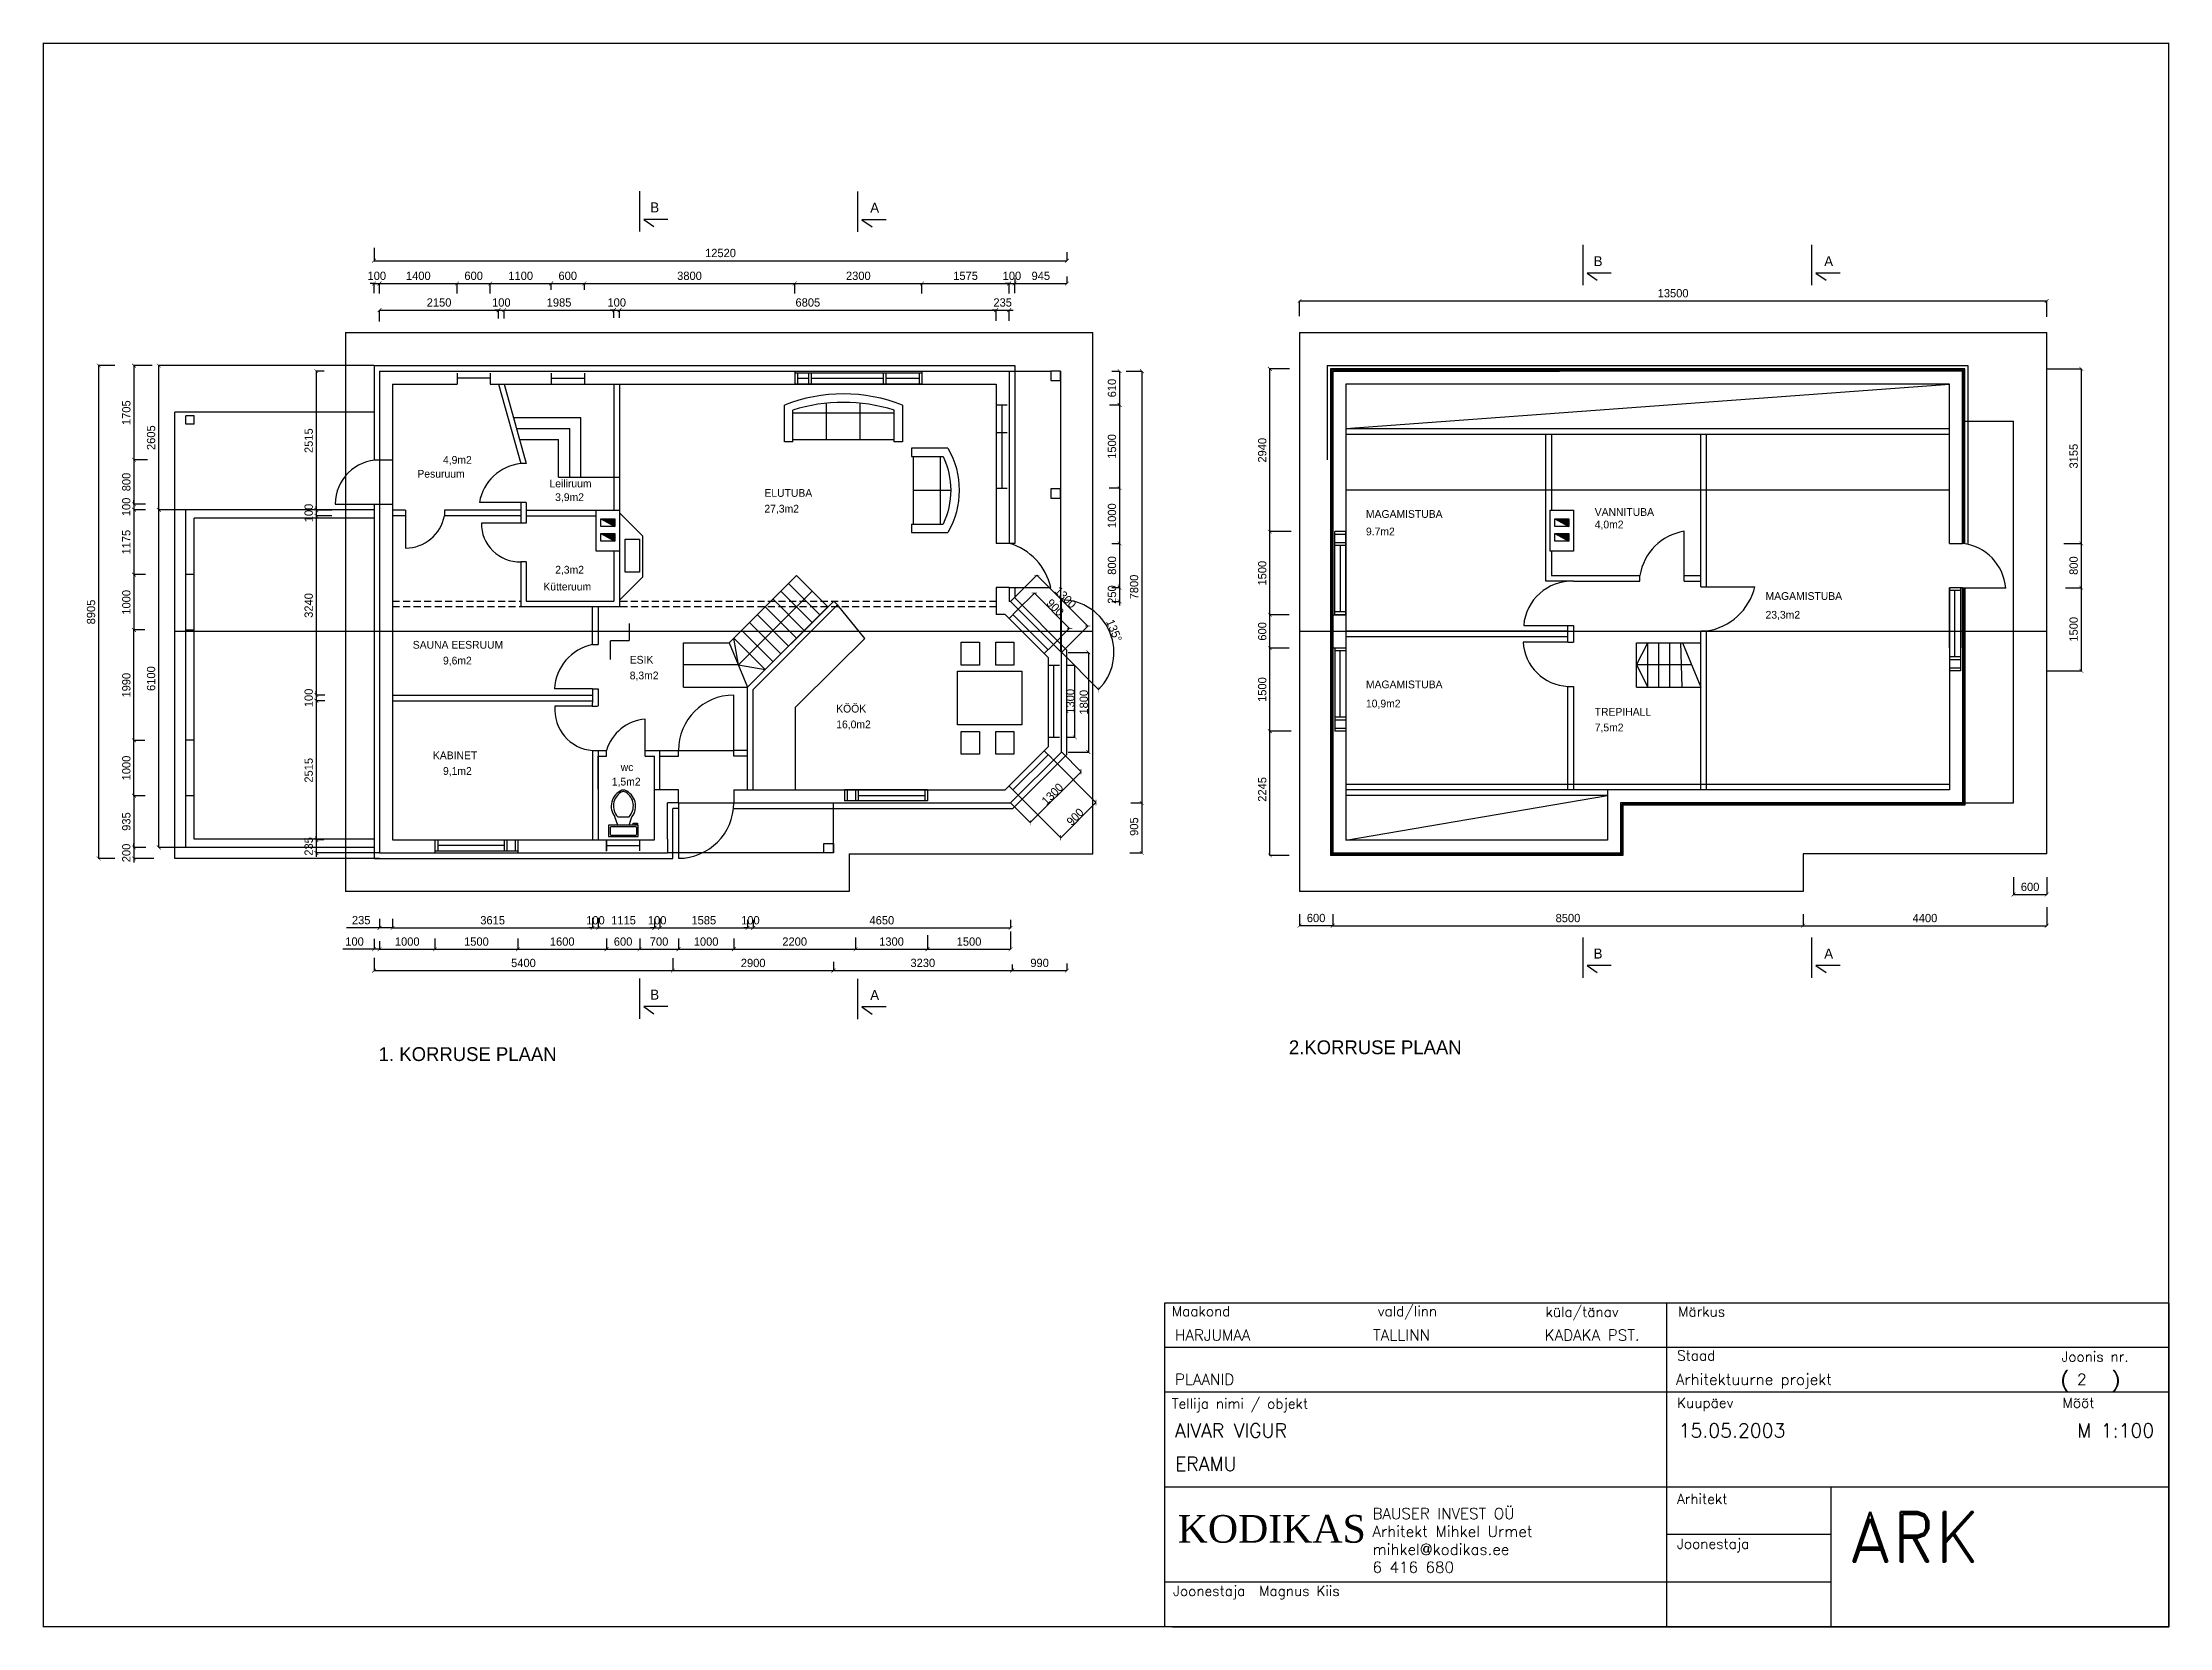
# Model space of a CAD drawing. Header units: millimetres. Extents: x -183747 to 314141, y 291435 to 411008.
# Drawn here: x 48189 to 86617, y 371139 to 399767 of the extents above; entities that cross this region are included whole.
import ezdxf

# ---------------------------------------------------------------- set-up
doc = ezdxf.new("R2010")
doc.units = ezdxf.units.MM
doc.linetypes.add('HIDDEN', pattern=[9.525, 6.35, -3.175])
for name, color, linetype in [('ARKKI', 7, 'Continuous'), ('kivivooder', 254, 'Continuous'), ('kollane', 5, 'Continuous'), ('MITAT', 5, 'Continuous'), ('OHUET', 5, 'Continuous'), ('pun', 1, 'Continuous'), ('raam', 7, 'Continuous'), ('RASTERIT', 9, 'Continuous'), ('TEKST', 7, 'Continuous'), ('teljed', 1, 'HIDDEN'), ('uks', 5, 'Continuous')]:
    doc.layers.add(name, color=color, linetype=linetype)
doc.styles.add('ROMAND', font='romand')
doc.styles.add('ROMANS', font='romans')
doc.styles.add('TIMES', font='TIMES.TTF')
doc.dimstyles.new('ISO-25', dxfattribs={"dimtxt": 2.5, "dimasz": 2.5, "dimexe": 1.25, "dimexo": 0.625, "dimgap": 6.25, "dimtad": 1, "dimdec": 0, "dimtxsty": 'Standard', "dimcen": 2.5, "dimadec": 0, "dimazin": 0, "dimtfac": 1, "dimtdec": 0, "dimtmove": 0, "dimatfit": 3, "dimfxl": 0, "dimarcsym": 0})

msp = doc.modelspace()

# ---------------------------------------------------------------- texts
at = {"layer": 'TEKST'}
for s, p in [('1. KORRUSE PLAAN', (54262.76845, 381370.29839)), ('2.KORRUSE PLAAN', (70707.27174, 381493.63275))]:
    msp.add_text(s, height=250, dxfattribs=at).set_placement(p)
at = {"layer": 'uks'}
for s, height, p in [('B', 180, (59169.0288, 396699.7277)), ('A', 180, (63143.03334, 396693.75077)), ('B', 180, (76213.03315, 395728.19687)), ('A', 180, (80379.43058, 395728.19687)), ('Pesuruum ', 140, (54961.46048, 391908.28342)), ('4,9m2', 140, (55423.982, 392158.65529)), ('Leiliruum', 140, (57348.24238, 391731.634)), ('3,9m2', 140, (57450.72739, 391485.65649)), ('ELUTUBA', 140, (61231.19562, 391561.38793)), ('27,3m2', 140, (61231.19562, 391277.50468)), ('MAGAMISTUBA', 140, (72099.6867, 391181.98063)), ('VANNITUBA', 140, (76232.93463, 391217.4058)), ('9.7m2', 140, (72099.6867, 390865.46502)), ('4,0m2', 140, (76232.93463, 390991.35678)), ('2,3m2', 140, (57450.72739, 390175.02542)), ('Kütteruum', 140, (57237.64256, 389870.00613)), ('MAGAMISTUBA', 140, (79319.09349, 389699.72636)), ('23,3m2', 140, (79319.09349, 389360.65282)), ('SAUNA EESRUUM', 140, (54878.28946, 388818.81789)), ('9,6m2', 140, (55423.982, 388533.3365)), ('ESIK', 140, (58798.20053, 388548.63538)), ('8,3m2', 140, (58798.20053, 388264.75214)), ('MAGAMISTUBA', 140, (72099.6867, 388103.07974)), ('KÖÖK', 140, (62528.82997, 387665.1901)), ('10,9m2', 140, (72099.6867, 387757.29134)), ('TREPIHALL', 140, (76232.93463, 387607.56882)), ('16,0m2', 140, (62528.82997, 387381.30685)), ('7,5m2', 140, (76232.93463, 387325.00764)), ('KABINET', 140, (55241.77201, 386821.8768)), ('9,1m2', 140, (55423.982, 386539.16017)), ('wc', 140, (58634.94576, 386608.86783)), ('1,5m2', 140, (58474.14585, 386346.99638)), ('B', 180, (76213.03315, 383221.28311)), ('A', 180, (80379.43058, 383221.28311)), ('B', 180, (59169.0288, 382478.6839)), ('A', 180, (63143.03334, 382472.70697))]:
    msp.add_text(s, height=height, dxfattribs=at).set_placement(p)

# ---------------------------------------------------------------- blocks, each defined once
blk = doc.blocks.new('ca3l')
at = {"color": 0, "linetype": 'ByBlock', "const_width": 0.14}
blk.add_lwpolyline([(192, 0), (192, 143), (0, 143), (0, 0)], close=True, dxfattribs=at)
blk = doc.blocks.new('kirjanurk')
at = {"layer": 'ARKKI'}
for p, q in [((0, 5846), (-18144, 5846)), ((-18144, 5846), (-18144, 0)), ((-9072, 5846), (-9072, 0)), ((0, 5846), (0, 0)), ((0, 5040), (-18144, 5040)), ((0, 4234), (-18144, 4234)), ((0, 2520), (-18144, 2520)), ((-6098, 0), (-6098, 2520)), ((-6098, 1663), (-9072, 1663)), ((-6098, 806), (-18144, 806)), ((0, 0), (-18144, 0))]:
    blk.add_line(p, q, dxfattribs=at)
for s, height, style, p in [('Maakond', 181.4, 'ROMANS', (-18010, 5608)), ('vald/linn', 181.4, 'ROMANS', (-14291, 5608)), ('küla/tänav', 181.4, 'ROMANS', (-11258, 5595)), ('Märkus', 181.4, 'ROMANS', (-8863, 5602)), ('Staad', 181.4, 'ROMANS', (-8882, 4808)), ('Joonis nr.', 181.4, 'ROMANS', (-1937, 4788)), ('(    )', 252, 'ROMAND', (-1949, 4331)), ('Tellija nimi / objekt', 181.44, 'ROMANS', (-18015, 3938)), ('Kuupäev', 181.4, 'ROMANS', (-8882, 3954)), ('Mõõt', 181.4, 'ROMANS', (-1917, 3954)), ('Arhitekt', 181.4, 'ROMANS', (-8883, 2217)), ('ARK', 907.2, 'ROMAND', (-5780, 1170)), ('Joonestaja', 181.4, 'ROMANS', (-8883, 1407)), ('Joonestaja  Magnus Kiis', 181.44, 'ROMANS', (-17988, 555))]:
    blk.add_text(s, height=height, dxfattribs=dict(at, style=style)).set_placement(p)
at = {"layer": 'MITAT', "style": 'TIMES'}
blk.add_text('KODIKAS', height=500, dxfattribs=at).set_placement((-17904, 1517))
at = {"layer": 'OHUET', "style": 'ROMANS'}
for s, height, p in [('BAUSER INVEST OÜ', 199.58, (-14385, 1943)), ('Arhitekt Mihkel Urmet', 199.58, (-14385, 1620)), ('mihkel@kodikas.ee', 199.58, (-14385, 1297)), ('6 416 680', 199.6, (-14385, 974))]:
    blk.add_text(s, height=height, dxfattribs=at).set_placement(p)
for tag, p, height in [('TÄNAV', (-11274, 5167), 200), ('MAAKOND', (-17954, 5167), 200), ('VALD', (-14374, 5167), 200), ('JOONISE NIMETUS', (-17954, 4367), 200), ('T.P', (-8904, 4367), 200), ('NR', (-1655, 4367), 200), ('NIMI', (-17954, 3417), 250), ('Kuupäev', (-8854, 3417), 250), ('MÕÕT', (-1655, 3417), 250), ('OBJEKT', (-17954, 2817), 250)]:
    blk.add_attdef(tag, p, '', height=height, dxfattribs=at)
blk = doc.blocks.new('_ArchTick')
at = {"color": 0, "linetype": 'ByBlock', "const_width": 0.15}
blk.add_lwpolyline([(-0.5, -0.5), (0.5, 0.5)], dxfattribs=at)
blk = doc.blocks.new('*D153')
at = {"layer": 'Defpoints', "color": 0}
for p in [(49840, 391329), (50048, 391429), (50054, 391329)]:
    blk.add_point(p, dxfattribs=at)
at = {"layer": 'pun', "color": 0, "lineweight": -2}
for p, q in [((50041, 391429), (49838, 391429)), ((50048, 391329), (49838, 391329)), ((49840, 391429), (49840, 391499)), ((49840, 391429), (49840, 391329)), ((49840, 391329), (49840, 391259))]:
    blk.add_line(p, q, dxfattribs=at)
at = {"layer": 'pun', "color": 0, "lineweight": -2, "xscale": 70, "yscale": 70, "zscale": 70}
for p, rotation in [((49840, 391429), 270), ((49840, 391329), 90)]:
    blk.add_blockref('_ArchTick', p, dxfattribs=dict(at, rotation=rotation))
at = {"layer": 'pun', "color": 0, "insert": (49702, 391379), "char_height": 150, "attachment_point": 5, "rotation": 90}
blk.add_mtext('100', dxfattribs=at)
blk = doc.blocks.new('*D152')
at = {"layer": 'Defpoints', "color": 0}
for p in [(50054, 391329), (49841, 390156), (50035, 390156)]:
    blk.add_point(p, dxfattribs=at)
at = {"layer": 'pun', "color": 0, "lineweight": -2}
for p, q in [((50048, 391329), (49840, 391329)), ((49841, 391329), (49841, 390156)), ((50029, 390156), (49840, 390156))]:
    blk.add_line(p, q, dxfattribs=at)
at = {"layer": 'pun', "color": 0, "lineweight": -2, "xscale": 70, "yscale": 70, "zscale": 70}
for p, rotation in [((49841, 391329), 90), ((49841, 390156), 270)]:
    blk.add_blockref('_ArchTick', p, dxfattribs=dict(at, rotation=rotation))
at = {"layer": 'pun', "color": 0, "insert": (49703, 390742), "char_height": 150, "attachment_point": 5, "rotation": 90}
blk.add_mtext('1175', dxfattribs=at)
blk = doc.blocks.new('*D151')
at = {"layer": 'Defpoints', "color": 0}
for p in [(49841, 389156), (50041, 389156), (50041, 387163)]:
    blk.add_point(p, dxfattribs=at)
at = {"layer": 'pun', "color": 0, "lineweight": -2}
for p, q in [((50035, 389156), (49840, 389156)), ((49841, 387163), (49841, 389156)), ((50035, 387163), (49840, 387163))]:
    blk.add_line(p, q, dxfattribs=at)
at = {"layer": 'pun', "color": 0, "lineweight": -2, "xscale": 70, "yscale": 70, "zscale": 70}
for p, rotation in [((49841, 389156), 90), ((49841, 387163), 270)]:
    blk.add_blockref('_ArchTick', p, dxfattribs=dict(at, rotation=rotation))
at = {"layer": 'pun', "color": 0, "insert": (49703, 388159), "char_height": 150, "attachment_point": 5, "rotation": 90}
blk.add_mtext('1990', dxfattribs=at)
blk = doc.blocks.new('*D150')
at = {"layer": 'Defpoints', "color": 0}
for p in [(49841, 387163), (50041, 387163), (50041, 386163)]:
    blk.add_point(p, dxfattribs=at)
at = {"layer": 'pun', "color": 0, "lineweight": -2}
for p, q in [((50035, 387163), (49840, 387163)), ((49841, 386163), (49841, 387163)), ((50035, 386163), (49840, 386163))]:
    blk.add_line(p, q, dxfattribs=at)
at = {"layer": 'pun', "color": 0, "lineweight": -2, "xscale": 70, "yscale": 70, "zscale": 70}
for p, rotation in [((49841, 387163), 90), ((49841, 386163), 270)]:
    blk.add_blockref('_ArchTick', p, dxfattribs=dict(at, rotation=rotation))
at = {"layer": 'pun', "color": 0, "insert": (49703, 386663), "char_height": 150, "attachment_point": 5, "rotation": 90}
blk.add_mtext('1000', dxfattribs=at)
blk = doc.blocks.new('*D149')
at = {"layer": 'Defpoints', "color": 0}
for p in [(67459, 393221), (67452, 391721), (67648, 391721)]:
    blk.add_point(p, dxfattribs=at)
at = {"layer": 'pun', "color": 0, "lineweight": -2}
for p, q in [((67465, 393221), (67649, 393221)), ((67648, 393221), (67648, 391721)), ((67459, 391721), (67649, 391721))]:
    blk.add_line(p, q, dxfattribs=at)
at = {"layer": 'pun', "color": 0, "lineweight": -2, "xscale": 70, "yscale": 70, "zscale": 70}
for p, rotation in [((67648, 393221), 90), ((67648, 391721), 270)]:
    blk.add_blockref('_ArchTick', p, dxfattribs=dict(at, rotation=rotation))
at = {"layer": 'pun', "color": 0, "insert": (67511, 392471), "char_height": 150, "attachment_point": 5, "rotation": 90}
blk.add_mtext('1500', dxfattribs=at)
blk = doc.blocks.new('*D148')
at = {"layer": 'Defpoints', "color": 0}
for p in [(67502, 393832), (67459, 393221), (67648, 393221)]:
    blk.add_point(p, dxfattribs=at)
at = {"layer": 'pun', "color": 0, "lineweight": -2}
for p, q in [((67509, 393832), (67649, 393832)), ((67648, 393832), (67648, 393221)), ((67465, 393221), (67649, 393221))]:
    blk.add_line(p, q, dxfattribs=at)
at = {"layer": 'pun', "color": 0, "lineweight": -2, "xscale": 70, "yscale": 70, "zscale": 70}
for p, rotation in [((67648, 393832), 90), ((67648, 393221), 270)]:
    blk.add_blockref('_ArchTick', p, dxfattribs=dict(at, rotation=rotation))
at = {"layer": 'pun', "color": 0, "insert": (67511, 393526), "char_height": 150, "attachment_point": 5, "rotation": 90}
blk.add_mtext('610', dxfattribs=at)
blk = doc.blocks.new('Sofa - Roundback 7 ft.')
at = {"linetype": 'Continuous'}
for p, q in [((-36.000027, -34), (-36.000027, -11.4696)), ((-35.999844, -13.3819), (35.9998, -13.3819)), ((-12.00002, -32.4421), (-12.00003, -6.5971)), ((11.99997, -32.4421), (11.99998, -6.5971)), ((35.99998, -34), (35.99998, -11.4696)), ((-36.000027, -32.4421), (35.99998, -32.4421))]:
    blk.add_line(p, q, dxfattribs=at)
for points in [[(-36.000027, -34), (-42.000027, -34), (-42.000027, -8)], [(41.99998, -8), (41.99998, -34), (35.99998, -34)]]:
    blk.add_lwpolyline(points, dxfattribs=at)
for centre, radius, start, end in [((0, -114.25), 114.25, 68.43141, 111.5686), ((-0.00001, -127.1968), 121.1968, 72.72033, 107.2797)]:
    blk.add_arc(centre, radius, start, end, dxfattribs=at)
blk = doc.blocks.new('*D147')
at = {"layer": 'Defpoints', "color": 0}
for p in [(61778, 395231), (64078, 395415), (64078, 395231)]:
    blk.add_point(p, dxfattribs=at)
at = {"layer": 'pun', "color": 0, "lineweight": -2}
for p, q in [((61778, 395237), (61778, 395416)), ((61778, 395415), (64078, 395415)), ((64078, 395237), (64078, 395416))]:
    blk.add_line(p, q, dxfattribs=at)
at = {"layer": 'pun', "color": 0, "lineweight": -2, "xscale": 70, "yscale": 70, "zscale": 70, "rotation": 180}
blk.add_blockref('_ArchTick', (61778, 395415), dxfattribs=at)
at = {"layer": 'pun', "color": 0, "lineweight": -2, "xscale": 70, "yscale": 70, "zscale": 70}
blk.add_blockref('_ArchTick', (64078, 395415), dxfattribs=at)
at = {"layer": 'pun', "color": 0, "insert": (62928, 395553), "char_height": 150, "attachment_point": 5}
blk.add_mtext('2300', dxfattribs=at)
blk = doc.blocks.new('*D146')
at = {"layer": 'Defpoints', "color": 0}
for p in [(65418, 394735), (65653, 394934), (65653, 394735)]:
    blk.add_point(p, dxfattribs=at)
at = {"layer": 'pun', "color": 0, "lineweight": -2}
for p, q in [((65418, 394934), (65348, 394934)), ((65418, 394742), (65418, 394935)), ((65418, 394934), (65653, 394934)), ((65653, 394742), (65653, 394935)), ((65653, 394934), (65723, 394934))]:
    blk.add_line(p, q, dxfattribs=at)
at = {"layer": 'pun', "color": 0, "lineweight": -2, "xscale": 70, "yscale": 70, "zscale": 70}
blk.add_blockref('_ArchTick', (65418, 394934), dxfattribs=at)
at = {"layer": 'pun', "color": 0, "lineweight": -2, "xscale": 70, "yscale": 70, "zscale": 70, "rotation": 180}
blk.add_blockref('_ArchTick', (65653, 394934), dxfattribs=at)
at = {"layer": 'pun', "color": 0, "insert": (65536, 395071), "char_height": 150, "attachment_point": 5}
blk.add_mtext('235', dxfattribs=at)
blk = doc.blocks.new('*D145')
at = {"layer": 'Defpoints', "color": 0}
for p in [(64078, 395231), (65653, 395415), (65653, 395237)]:
    blk.add_point(p, dxfattribs=at)
at = {"layer": 'pun', "color": 0, "lineweight": -2}
for p, q in [((64078, 395237), (64078, 395416)), ((64078, 395415), (65653, 395415)), ((65653, 395243), (65653, 395416))]:
    blk.add_line(p, q, dxfattribs=at)
at = {"layer": 'pun', "color": 0, "lineweight": -2, "xscale": 70, "yscale": 70, "zscale": 70, "rotation": 180}
blk.add_blockref('_ArchTick', (64078, 395415), dxfattribs=at)
at = {"layer": 'pun', "color": 0, "lineweight": -2, "xscale": 70, "yscale": 70, "zscale": 70}
blk.add_blockref('_ArchTick', (65653, 395415), dxfattribs=at)
at = {"layer": 'pun', "color": 0, "insert": (64866, 395553), "char_height": 150, "attachment_point": 5}
blk.add_mtext('1575', dxfattribs=at)
blk = doc.blocks.new('*D144')
at = {"layer": 'Defpoints', "color": 0}
for p in [(66681, 388518), (66840, 388518), (66681, 387218)]:
    blk.add_point(p, dxfattribs=at)
at = {"layer": 'pun', "color": 0, "lineweight": -2}
for p, q in [((66687, 388518), (66841, 388518)), ((66840, 387218), (66840, 388518)), ((66687, 387218), (66841, 387218))]:
    blk.add_line(p, q, dxfattribs=at)
at = {"layer": 'pun', "color": 0, "lineweight": -2, "xscale": 70, "yscale": 70, "zscale": 70}
for p, rotation in [((66840, 388518), 90), ((66840, 387218), 270)]:
    blk.add_blockref('_ArchTick', p, dxfattribs=dict(at, rotation=rotation))
at = {"layer": 'pun', "color": 0, "insert": (66759, 387868), "char_height": 150, "attachment_point": 5, "rotation": 90}
blk.add_mtext('1300', dxfattribs=at)
blk = doc.blocks.new('*D143')
at = {"layer": 'Defpoints', "color": 0}
for p in [(65674, 389666), (67072, 389227), (66593, 388747)]:
    blk.add_point(p, dxfattribs=at)
at = {"layer": 'pun', "color": 0, "lineweight": -2}
for p, q in [((65678, 389671), (66154, 390147)), ((66153, 390146), (67072, 389227)), ((66597, 388751), (67073, 389228))]:
    blk.add_line(p, q, dxfattribs=at)
at = {"layer": 'pun', "color": 0, "lineweight": -2, "xscale": 70, "yscale": 70, "zscale": 70}
for p, rotation in [((66153, 390146), 135), ((67072, 389227), 315)]:
    blk.add_blockref('_ArchTick', p, dxfattribs=dict(at, rotation=rotation))
at = {"layer": 'pun', "color": 0, "insert": (66670, 389744), "char_height": 150, "attachment_point": 5, "rotation": 315}
blk.add_mtext('1300', dxfattribs=at)
blk = doc.blocks.new('*D142')
at = {"layer": 'Defpoints', "color": 0}
for p in [(66109, 389823), (65788, 389502), (66425, 388866)]:
    blk.add_point(p, dxfattribs=at)
at = {"layer": 'pun', "color": 0, "lineweight": -2}
for p, q in [((65793, 389506), (66110, 389823)), ((66745, 389186), (66109, 389823)), ((66429, 388870), (66746, 389187))]:
    blk.add_line(p, q, dxfattribs=at)
at = {"layer": 'pun', "color": 0, "lineweight": -2, "xscale": 70, "yscale": 70, "zscale": 70}
for p, rotation in [((66109, 389823), 134.9999999999974), ((66745, 389186), 314.9999999999974)]:
    blk.add_blockref('_ArchTick', p, dxfattribs=dict(at, rotation=rotation))
at = {"layer": 'pun', "color": 0, "insert": (66484, 389562), "char_height": 150, "attachment_point": 5, "rotation": 315}
blk.add_mtext('900', dxfattribs=at)
blk = doc.blocks.new('*D141')
at = {"layer": 'Defpoints', "color": 0}
for p in [(67502, 390721), (67502, 389921), (67648, 389921)]:
    blk.add_point(p, dxfattribs=at)
at = {"layer": 'pun', "color": 0, "lineweight": -2}
for p, q in [((67509, 390721), (67649, 390721)), ((67648, 390721), (67648, 389921)), ((67509, 389921), (67649, 389921))]:
    blk.add_line(p, q, dxfattribs=at)
at = {"layer": 'pun', "color": 0, "lineweight": -2, "xscale": 70, "yscale": 70, "zscale": 70}
for p, rotation in [((67648, 390721), 90), ((67648, 389921), 270)]:
    blk.add_blockref('_ArchTick', p, dxfattribs=dict(at, rotation=rotation))
at = {"layer": 'pun', "color": 0, "insert": (67511, 390321), "char_height": 150, "attachment_point": 5, "rotation": 90}
blk.add_mtext('800', dxfattribs=at)
blk = doc.blocks.new('*D140')
at = {"layer": 'Defpoints', "color": 0}
for p in [(67502, 389921), (67502, 389671), (67648, 389671)]:
    blk.add_point(p, dxfattribs=at)
at = {"layer": 'pun', "color": 0, "lineweight": -2}
for p, q in [((67509, 389921), (67649, 389921)), ((67509, 389671), (67649, 389671)), ((67648, 389921), (67648, 389991)), ((67648, 389921), (67648, 389671)), ((67648, 389671), (67648, 389601))]:
    blk.add_line(p, q, dxfattribs=at)
at = {"layer": 'pun', "color": 0, "lineweight": -2, "xscale": 70, "yscale": 70, "zscale": 70}
for p, rotation in [((67648, 389921), 270), ((67648, 389671), 90)]:
    blk.add_blockref('_ArchTick', p, dxfattribs=dict(at, rotation=rotation))
at = {"layer": 'pun', "color": 0, "insert": (67511, 389796), "char_height": 150, "attachment_point": 5, "rotation": 90}
blk.add_mtext('250', dxfattribs=at)
blk = doc.blocks.new('*D139')
at = {"layer": 'Defpoints', "color": 0}
for p in [(66429, 386833), (65793, 386196), (67222, 386041)]:
    blk.add_point(p, dxfattribs=at)
at = {"layer": 'pun', "color": 0, "lineweight": -2}
for p, q in [((66434, 386828), (67222, 386040)), ((65797, 386192), (66586, 385403)), ((66585, 385404), (67222, 386041))]:
    blk.add_line(p, q, dxfattribs=at)
at = {"layer": 'pun', "color": 0, "lineweight": -2, "xscale": 70, "yscale": 70, "zscale": 70}
for p, rotation in [((67222, 386041), 45), ((66585, 385404), 225)]:
    blk.add_blockref('_ArchTick', p, dxfattribs=dict(at, rotation=rotation))
at = {"layer": 'pun', "color": 0, "insert": (66846, 385780), "char_height": 150, "attachment_point": 5, "rotation": 45}
blk.add_mtext('900', dxfattribs=at)
blk = doc.blocks.new('*D138')
at = {"layer": 'Defpoints', "color": 0}
for p in [(66597, 386951), (66952, 386597), (65678, 386032)]:
    blk.add_point(p, dxfattribs=at)
at = {"layer": 'pun', "color": 0, "lineweight": -2}
for p, q in [((66033, 385677), (66952, 386597)), ((66602, 386947), (66953, 386596)), ((65682, 386028), (66034, 385676))]:
    blk.add_line(p, q, dxfattribs=at)
at = {"layer": 'pun', "color": 0, "lineweight": -2, "xscale": 70, "yscale": 70, "zscale": 70}
for p, rotation in [((66952, 386597), 45), ((66033, 385677), 225)]:
    blk.add_blockref('_ArchTick', p, dxfattribs=dict(at, rotation=rotation))
at = {"layer": 'pun', "color": 0, "insert": (66435, 386194), "char_height": 150, "attachment_point": 5, "rotation": 45}
blk.add_mtext('1300', dxfattribs=at)
blk = doc.blocks.new('*D137')
at = {"layer": 'Defpoints', "color": 0}
for p in [(65678, 389671), (66597, 388751), (66597, 388751), (67547, 388751), (66597, 386951)]:
    blk.add_point(p, dxfattribs=at)
at = {"layer": 'pun', "color": 0, "lineweight": -2}
for p, q in [((66597, 388758), (66597, 389702)), ((66602, 388747), (67269, 388079))]:
    blk.add_line(p, q, dxfattribs=at)
blk.add_arc((66597, 388751), 949, 315, 90, dxfattribs=at)
at = {"layer": 'pun', "color": 0, "lineweight": -2, "xscale": 70, "yscale": 70, "zscale": 70}
for p, rotation in [((66597, 389701), 179.9999999999997), ((67268, 388080), 224.999999999996)]:
    blk.add_blockref('_ArchTick', p, dxfattribs=dict(at, rotation=rotation))
at = {"layer": 'pun', "color": 0, "insert": (67549, 389146), "char_height": 150, "attachment_point": 5, "rotation": 292.5}
blk.add_mtext('135°', dxfattribs=at)
blk = doc.blocks.new('*D136')
at = {"layer": 'Defpoints', "color": 0}
for p in [(66716, 388751), (66716, 386951), (67084, 386951)]:
    blk.add_point(p, dxfattribs=at)
at = {"layer": 'pun', "color": 0, "lineweight": -2}
for p, q in [((66722, 388751), (67085, 388751)), ((67084, 388751), (67084, 386951)), ((66722, 386951), (67085, 386951))]:
    blk.add_line(p, q, dxfattribs=at)
at = {"layer": 'pun', "color": 0, "lineweight": -2, "xscale": 70, "yscale": 70, "zscale": 70}
for p, rotation in [((67084, 388751), 90), ((67084, 386951), 270)]:
    blk.add_blockref('_ArchTick', p, dxfattribs=dict(at, rotation=rotation))
at = {"layer": 'pun', "color": 0, "insert": (67002, 387851), "char_height": 150, "attachment_point": 5, "rotation": 90}
blk.add_mtext('1800', dxfattribs=at)
blk = doc.blocks.new('*D135')
at = {"layer": 'Defpoints', "color": 0}
for p in [(62878, 383608), (64178, 383650), (64178, 383390)]:
    blk.add_point(p, dxfattribs=at)
at = {"layer": 'pun', "color": 0, "lineweight": -2}
for p, q in [((62878, 383602), (62878, 383388)), ((64178, 383643), (64178, 383388)), ((62878, 383390), (64178, 383390))]:
    blk.add_line(p, q, dxfattribs=at)
at = {"layer": 'pun', "color": 0, "lineweight": -2, "xscale": 70, "yscale": 70, "zscale": 70, "rotation": 180}
blk.add_blockref('_ArchTick', (62878, 383390), dxfattribs=at)
at = {"layer": 'pun', "color": 0, "lineweight": -2, "xscale": 70, "yscale": 70, "zscale": 70}
blk.add_blockref('_ArchTick', (64178, 383390), dxfattribs=at)
at = {"layer": 'pun', "color": 0, "insert": (63528, 383527), "char_height": 150, "attachment_point": 5}
blk.add_mtext('1300', dxfattribs=at)
blk = doc.blocks.new('*D134')
at = {"layer": 'Defpoints', "color": 0}
for p in [(60678, 383584), (62878, 383486), (62878, 383390)]:
    blk.add_point(p, dxfattribs=at)
at = {"layer": 'pun', "color": 0, "lineweight": -2}
for p, q in [((60678, 383577), (60678, 383388)), ((60678, 383390), (62878, 383390)), ((62878, 383479), (62878, 383388))]:
    blk.add_line(p, q, dxfattribs=at)
at = {"layer": 'pun', "color": 0, "lineweight": -2, "xscale": 70, "yscale": 70, "zscale": 70, "rotation": 180}
blk.add_blockref('_ArchTick', (60678, 383390), dxfattribs=at)
at = {"layer": 'pun', "color": 0, "lineweight": -2, "xscale": 70, "yscale": 70, "zscale": 70}
blk.add_blockref('_ArchTick', (62878, 383390), dxfattribs=at)
at = {"layer": 'pun', "color": 0, "insert": (61778, 383527), "char_height": 150, "attachment_point": 5}
blk.add_mtext('2200', dxfattribs=at)
blk = doc.blocks.new('*D133')
at = {"layer": 'Defpoints', "color": 0}
for p in [(60928, 383923), (61028, 383929), (61028, 383775)]:
    blk.add_point(p, dxfattribs=at)
at = {"layer": 'pun', "color": 0, "lineweight": -2}
for p, q in [((60928, 383917), (60928, 383773)), ((61028, 383923), (61028, 383773)), ((60928, 383775), (60858, 383775)), ((60928, 383775), (61028, 383775)), ((61028, 383775), (61098, 383775))]:
    blk.add_line(p, q, dxfattribs=at)
at = {"layer": 'pun', "color": 0, "lineweight": -2, "xscale": 70, "yscale": 70, "zscale": 70}
blk.add_blockref('_ArchTick', (60928, 383775), dxfattribs=at)
at = {"layer": 'pun', "color": 0, "lineweight": -2, "xscale": 70, "yscale": 70, "zscale": 70, "rotation": 180}
blk.add_blockref('_ArchTick', (61028, 383775), dxfattribs=at)
at = {"layer": 'pun', "color": 0, "insert": (60978, 383912), "char_height": 150, "attachment_point": 5}
blk.add_mtext('100', dxfattribs=at)
blk = doc.blocks.new('*D132')
at = {"layer": 'Defpoints', "color": 0}
for p in [(59678, 383590), (60678, 383590), (60678, 383390)]:
    blk.add_point(p, dxfattribs=at)
at = {"layer": 'pun', "color": 0, "lineweight": -2}
for p, q in [((59678, 383584), (59678, 383388)), ((60678, 383584), (60678, 383388)), ((59678, 383390), (60678, 383390))]:
    blk.add_line(p, q, dxfattribs=at)
at = {"layer": 'pun', "color": 0, "lineweight": -2, "xscale": 70, "yscale": 70, "zscale": 70, "rotation": 180}
blk.add_blockref('_ArchTick', (59678, 383390), dxfattribs=at)
at = {"layer": 'pun', "color": 0, "lineweight": -2, "xscale": 70, "yscale": 70, "zscale": 70}
blk.add_blockref('_ArchTick', (60678, 383390), dxfattribs=at)
at = {"layer": 'pun', "color": 0, "insert": (60178, 383527), "char_height": 150, "attachment_point": 5}
blk.add_mtext('1000', dxfattribs=at)
blk = doc.blocks.new('*D131')
at = {"layer": 'Defpoints', "color": 0}
for p in [(67852, 386032), (67826, 385129), (68049, 385129)]:
    blk.add_point(p, dxfattribs=at)
at = {"layer": 'pun', "color": 0, "lineweight": -2}
for p, q in [((67858, 386032), (68050, 386032)), ((68049, 386032), (68049, 385129)), ((67832, 385129), (68050, 385129))]:
    blk.add_line(p, q, dxfattribs=at)
at = {"layer": 'pun', "color": 0, "lineweight": -2, "xscale": 70, "yscale": 70, "zscale": 70}
for p, rotation in [((68049, 386032), 90), ((68049, 385129), 270)]:
    blk.add_blockref('_ArchTick', p, dxfattribs=dict(at, rotation=rotation))
at = {"layer": 'pun', "color": 0, "insert": (67911, 385605), "char_height": 150, "attachment_point": 5, "rotation": 90}
blk.add_mtext('905', dxfattribs=at)
blk = doc.blocks.new('*D130')
at = {"layer": 'Defpoints', "color": 0}
for p in [(61028, 383929), (65678, 383929), (65678, 383775)]:
    blk.add_point(p, dxfattribs=at)
at = {"layer": 'pun', "color": 0, "lineweight": -2}
for p, q in [((61028, 383923), (61028, 383773)), ((65678, 383923), (65678, 383773)), ((61028, 383775), (65678, 383775))]:
    blk.add_line(p, q, dxfattribs=at)
at = {"layer": 'pun', "color": 0, "lineweight": -2, "xscale": 70, "yscale": 70, "zscale": 70, "rotation": 180}
blk.add_blockref('_ArchTick', (61028, 383775), dxfattribs=at)
at = {"layer": 'pun', "color": 0, "lineweight": -2, "xscale": 70, "yscale": 70, "zscale": 70}
blk.add_blockref('_ArchTick', (65678, 383775), dxfattribs=at)
at = {"layer": 'pun', "color": 0, "insert": (63353, 383912), "char_height": 150, "attachment_point": 5}
blk.add_mtext('4650', dxfattribs=at)
blk = doc.blocks.new('*D129')
at = {"layer": 'Defpoints', "color": 0}
for p in [(65678, 383713), (64178, 383486), (65678, 383390)]:
    blk.add_point(p, dxfattribs=at)
at = {"layer": 'pun', "color": 0, "lineweight": -2}
for p, q in [((65678, 383707), (65678, 383388)), ((64178, 383479), (64178, 383388)), ((64178, 383390), (65678, 383390))]:
    blk.add_line(p, q, dxfattribs=at)
at = {"layer": 'pun', "color": 0, "lineweight": -2, "xscale": 70, "yscale": 70, "zscale": 70, "rotation": 180}
blk.add_blockref('_ArchTick', (64178, 383390), dxfattribs=at)
at = {"layer": 'pun', "color": 0, "lineweight": -2, "xscale": 70, "yscale": 70, "zscale": 70}
blk.add_blockref('_ArchTick', (65678, 383390), dxfattribs=at)
at = {"layer": 'pun', "color": 0, "insert": (64928, 383527), "char_height": 150, "attachment_point": 5}
blk.add_mtext('1500', dxfattribs=at)
blk = doc.blocks.new('*D128')
at = {"layer": 'Defpoints', "color": 0}
for p in [(67759, 393832), (67846, 386032), (68049, 386032)]:
    blk.add_point(p, dxfattribs=at)
at = {"layer": 'pun', "color": 0, "lineweight": -2}
for p, q in [((67765, 393832), (68050, 393832)), ((68049, 393832), (68049, 386032)), ((67852, 386032), (68050, 386032))]:
    blk.add_line(p, q, dxfattribs=at)
at = {"layer": 'pun', "color": 0, "lineweight": -2, "xscale": 70, "yscale": 70, "zscale": 70}
for p, rotation in [((68049, 393832), 90), ((68049, 386032), 270)]:
    blk.add_blockref('_ArchTick', p, dxfattribs=dict(at, rotation=rotation))
at = {"layer": 'pun', "color": 0, "insert": (67911, 389932), "char_height": 150, "attachment_point": 5, "rotation": 90}
blk.add_mtext('7800', dxfattribs=at)
blk = doc.blocks.new('*D127')
at = {"layer": 'Defpoints', "color": 0}
for p in [(67452, 391721), (67502, 390721), (67648, 390721)]:
    blk.add_point(p, dxfattribs=at)
at = {"layer": 'pun', "color": 0, "lineweight": -2}
for p, q in [((67459, 391721), (67649, 391721)), ((67648, 391721), (67648, 390721)), ((67509, 390721), (67649, 390721))]:
    blk.add_line(p, q, dxfattribs=at)
at = {"layer": 'pun', "color": 0, "lineweight": -2, "xscale": 70, "yscale": 70, "zscale": 70}
for p, rotation in [((67648, 391721), 90), ((67648, 390721), 270)]:
    blk.add_blockref('_ArchTick', p, dxfattribs=dict(at, rotation=rotation))
at = {"layer": 'pun', "color": 0, "insert": (67511, 391221), "char_height": 150, "attachment_point": 5, "rotation": 90}
blk.add_mtext('1000', dxfattribs=at)
blk = doc.blocks.new('Sofa - Roundback Loveseat 5 ft.')
at = {"linetype": 'Continuous'}
for p, q in [((-24, -33.99998), (-24, -11.46958)), ((-23.9998, -13.38178), (23.99986, -13.38178)), ((0, -32.44198), (0, -5.99998)), ((24.00004, -33.99998), (24.00004, -11.46958)), ((-24, -32.44198), (24.00004, -32.44198))]:
    blk.add_line(p, q, dxfattribs=at)
for points in [[(-24, -33.99998), (-30, -33.99998), (-30, -7.99998)], [(30.00004, -7.99998), (30.00004, -33.99998), (24.00004, -33.99998)]]:
    blk.add_lwpolyline(points, dxfattribs=at)
for centre, radius, start, end in [((0, -60.24998), 60.24998, 60.13715, 119.8628), ((0, -61.38438), 55.38444, 64.32083, 115.6792)]:
    blk.add_arc(centre, radius, start, end, dxfattribs=at)
blk = doc.blocks.new('*D126')
at = {"layer": 'Defpoints', "color": 0}
for p in [(56528, 394773), (58513, 394934), (58513, 394787)]:
    blk.add_point(p, dxfattribs=at)
at = {"layer": 'pun', "color": 0, "lineweight": -2}
for p, q in [((56528, 394780), (56528, 394935)), ((56528, 394934), (58513, 394934)), ((58513, 394793), (58513, 394935))]:
    blk.add_line(p, q, dxfattribs=at)
at = {"layer": 'pun', "color": 0, "lineweight": -2, "xscale": 70, "yscale": 70, "zscale": 70, "rotation": 180}
blk.add_blockref('_ArchTick', (56528, 394934), dxfattribs=at)
at = {"layer": 'pun', "color": 0, "lineweight": -2, "xscale": 70, "yscale": 70, "zscale": 70}
blk.add_blockref('_ArchTick', (58513, 394934), dxfattribs=at)
at = {"layer": 'pun', "color": 0, "insert": (57521, 395071), "char_height": 150, "attachment_point": 5}
blk.add_mtext('1985', dxfattribs=at)
blk = doc.blocks.new('*D125')
at = {"layer": 'Defpoints', "color": 0}
for p in [(58513, 394786), (58613, 394934), (58613, 394786)]:
    blk.add_point(p, dxfattribs=at)
at = {"layer": 'pun', "color": 0, "lineweight": -2}
for p, q in [((58513, 394934), (58443, 394934)), ((58513, 394793), (58513, 394935)), ((58513, 394934), (58613, 394934)), ((58613, 394793), (58613, 394935)), ((58613, 394934), (58683, 394934))]:
    blk.add_line(p, q, dxfattribs=at)
at = {"layer": 'pun', "color": 0, "lineweight": -2, "xscale": 70, "yscale": 70, "zscale": 70}
blk.add_blockref('_ArchTick', (58513, 394934), dxfattribs=at)
at = {"layer": 'pun', "color": 0, "lineweight": -2, "xscale": 70, "yscale": 70, "zscale": 70, "rotation": 180}
blk.add_blockref('_ArchTick', (58613, 394934), dxfattribs=at)
at = {"layer": 'pun', "color": 0, "insert": (58563, 395071), "char_height": 150, "attachment_point": 5}
blk.add_mtext('100', dxfattribs=at)
blk = doc.blocks.new('*D124')
at = {"layer": 'Defpoints', "color": 0}
for p in [(56428, 394773), (56528, 394934), (56528, 394773)]:
    blk.add_point(p, dxfattribs=at)
at = {"layer": 'pun', "color": 0, "lineweight": -2}
for p, q in [((56428, 394934), (56358, 394934)), ((56428, 394780), (56428, 394935)), ((56428, 394934), (56528, 394934)), ((56528, 394780), (56528, 394935)), ((56528, 394934), (56598, 394934))]:
    blk.add_line(p, q, dxfattribs=at)
at = {"layer": 'pun', "color": 0, "lineweight": -2, "xscale": 70, "yscale": 70, "zscale": 70}
blk.add_blockref('_ArchTick', (56428, 394934), dxfattribs=at)
at = {"layer": 'pun', "color": 0, "lineweight": -2, "xscale": 70, "yscale": 70, "zscale": 70, "rotation": 180}
blk.add_blockref('_ArchTick', (56528, 394934), dxfattribs=at)
at = {"layer": 'pun', "color": 0, "insert": (56478, 395071), "char_height": 150, "attachment_point": 5}
blk.add_mtext('100', dxfattribs=at)
blk = doc.blocks.new('*D123')
at = {"layer": 'Defpoints', "color": 0}
for p in [(57978, 395298), (61778, 395415), (61778, 395231)]:
    blk.add_point(p, dxfattribs=at)
at = {"layer": 'pun', "color": 0, "lineweight": -2}
for p, q in [((57978, 395304), (57978, 395416)), ((57978, 395415), (61778, 395415)), ((61778, 395237), (61778, 395416))]:
    blk.add_line(p, q, dxfattribs=at)
at = {"layer": 'pun', "color": 0, "lineweight": -2, "xscale": 70, "yscale": 70, "zscale": 70, "rotation": 180}
blk.add_blockref('_ArchTick', (57978, 395415), dxfattribs=at)
at = {"layer": 'pun', "color": 0, "lineweight": -2, "xscale": 70, "yscale": 70, "zscale": 70}
blk.add_blockref('_ArchTick', (61778, 395415), dxfattribs=at)
at = {"layer": 'pun', "color": 0, "insert": (59878, 395553), "char_height": 150, "attachment_point": 5}
blk.add_mtext('3800', dxfattribs=at)
blk = doc.blocks.new('*D122')
at = {"layer": 'Defpoints', "color": 0}
for p in [(57378, 395292), (57978, 395415), (57978, 395292)]:
    blk.add_point(p, dxfattribs=at)
at = {"layer": 'pun', "color": 0, "lineweight": -2}
for p, q in [((57378, 395298), (57378, 395416)), ((57378, 395415), (57978, 395415)), ((57978, 395298), (57978, 395416))]:
    blk.add_line(p, q, dxfattribs=at)
at = {"layer": 'pun', "color": 0, "lineweight": -2, "xscale": 70, "yscale": 70, "zscale": 70, "rotation": 180}
blk.add_blockref('_ArchTick', (57378, 395415), dxfattribs=at)
at = {"layer": 'pun', "color": 0, "lineweight": -2, "xscale": 70, "yscale": 70, "zscale": 70}
blk.add_blockref('_ArchTick', (57978, 395415), dxfattribs=at)
at = {"layer": 'pun', "color": 0, "insert": (57678, 395553), "char_height": 150, "attachment_point": 5}
blk.add_mtext('600', dxfattribs=at)
blk = doc.blocks.new('*D121')
at = {"layer": 'Defpoints', "color": 0}
for p in [(58613, 394786), (65418, 394934), (65418, 394735)]:
    blk.add_point(p, dxfattribs=at)
at = {"layer": 'pun', "color": 0, "lineweight": -2}
for p, q in [((58613, 394793), (58613, 394935)), ((58613, 394934), (65418, 394934)), ((65418, 394742), (65418, 394935))]:
    blk.add_line(p, q, dxfattribs=at)
at = {"layer": 'pun', "color": 0, "lineweight": -2, "xscale": 70, "yscale": 70, "zscale": 70, "rotation": 180}
blk.add_blockref('_ArchTick', (58613, 394934), dxfattribs=at)
at = {"layer": 'pun', "color": 0, "lineweight": -2, "xscale": 70, "yscale": 70, "zscale": 70}
blk.add_blockref('_ArchTick', (65418, 394934), dxfattribs=at)
at = {"layer": 'pun', "color": 0, "insert": (62016, 395071), "char_height": 150, "attachment_point": 5}
blk.add_mtext('6805', dxfattribs=at)
blk = doc.blocks.new('*D120')
at = {"layer": 'Defpoints', "color": 0}
for p in [(56779, 383592), (58378, 383592), (58378, 383390)]:
    blk.add_point(p, dxfattribs=at)
at = {"layer": 'pun', "color": 0, "lineweight": -2}
for p, q in [((56779, 383586), (56779, 383388)), ((58378, 383586), (58378, 383388)), ((56779, 383390), (58378, 383390))]:
    blk.add_line(p, q, dxfattribs=at)
at = {"layer": 'pun', "color": 0, "lineweight": -2, "xscale": 70, "yscale": 70, "zscale": 70, "rotation": 180}
blk.add_blockref('_ArchTick', (56779, 383390), dxfattribs=at)
at = {"layer": 'pun', "color": 0, "lineweight": -2, "xscale": 70, "yscale": 70, "zscale": 70}
blk.add_blockref('_ArchTick', (58378, 383390), dxfattribs=at)
at = {"layer": 'pun', "color": 0, "insert": (57578, 383527), "char_height": 150, "attachment_point": 5}
blk.add_mtext('1600', dxfattribs=at)
blk = doc.blocks.new('*D119')
at = {"layer": 'Defpoints', "color": 0}
for p in [(58128, 383962), (58228, 383962), (58228, 383775)]:
    blk.add_point(p, dxfattribs=at)
at = {"layer": 'pun', "color": 0, "lineweight": -2}
for p, q in [((58128, 383956), (58128, 383773)), ((58228, 383956), (58228, 383773)), ((58128, 383775), (58058, 383775)), ((58128, 383775), (58228, 383775)), ((58228, 383775), (58298, 383775))]:
    blk.add_line(p, q, dxfattribs=at)
at = {"layer": 'pun', "color": 0, "lineweight": -2, "xscale": 70, "yscale": 70, "zscale": 70}
blk.add_blockref('_ArchTick', (58128, 383775), dxfattribs=at)
at = {"layer": 'pun', "color": 0, "lineweight": -2, "xscale": 70, "yscale": 70, "zscale": 70, "rotation": 180}
blk.add_blockref('_ArchTick', (58228, 383775), dxfattribs=at)
at = {"layer": 'pun', "color": 0, "insert": (58178, 383912), "char_height": 150, "attachment_point": 5}
blk.add_mtext('100', dxfattribs=at)
blk = doc.blocks.new('Toilet - top')
for p, q in [((-10, -8.5), (-8, -8.5)), ((-10, -9.5), (-10, -8.5)), ((-7, -9.5), (-10, -9.5)), ((-8, -8.5), (-8, -8)), ((-7, -8), (-7, -9.5)), ((-4, -8), (-6, -14)), ((4, -14), (-4, -14)), ((4, -8), (6, -14)), ((9.5, -6), (9.5, -2))]:
    blk.add_line(p, q)
blk.add_lwpolyline([(10.5, -8), (10.5, 0), (-10.5, 0), (-10.5, -8)], close=True)
for points in [[(-9.5, -2), (-9.5, -6)], [(8.5, -1), (-8.5, -1)], [(-8.5, -7), (8.5, -7)]]:
    blk.add_lwpolyline(points)
for centre, radius, start, end in [((-8.6, -1.9), 0.884, 81.8699, 188.1301), ((-8.6, -6.1), 0.884, 171.8699, 278.1301), ((3.5, -21.6), 12.2, 141.4691, 247.9714), ((4.2, -21.8), 11.3, 136.3677, 238.9468), ((-3.5, -21.6), 12.2, 292.0284, 38.5307), ((-4.2, -21.8), 11.3, 301.053, 43.6321), ((8.6, -1.9), 0.884, 351.8699, 98.1301), ((8.6, -6.1), 0.884, 261.8699, 8.1301), ((0, -27.9), 4, 245.7318, 294.2682), ((0, -29), 4, 254.8605, 285.1395)]:
    blk.add_arc(centre, radius, start, end)
blk = doc.blocks.new('*D118')
at = {"layer": 'Defpoints', "color": 0}
for p in [(59243, 383947), (59343, 383952), (59343, 383775)]:
    blk.add_point(p, dxfattribs=at)
at = {"layer": 'pun', "color": 0, "lineweight": -2}
for p, q in [((59243, 383941), (59243, 383773)), ((59343, 383946), (59343, 383773)), ((59243, 383775), (59173, 383775)), ((59243, 383775), (59343, 383775)), ((59343, 383775), (59413, 383775))]:
    blk.add_line(p, q, dxfattribs=at)
at = {"layer": 'pun', "color": 0, "lineweight": -2, "xscale": 70, "yscale": 70, "zscale": 70}
blk.add_blockref('_ArchTick', (59243, 383775), dxfattribs=at)
at = {"layer": 'pun', "color": 0, "lineweight": -2, "xscale": 70, "yscale": 70, "zscale": 70, "rotation": 180}
blk.add_blockref('_ArchTick', (59343, 383775), dxfattribs=at)
at = {"layer": 'pun', "color": 0, "insert": (59293, 383912), "char_height": 150, "attachment_point": 5}
blk.add_mtext('100', dxfattribs=at)
blk = doc.blocks.new('*D117')
at = {"layer": 'Defpoints', "color": 0}
for p in [(58978, 383592), (59678, 383590), (59678, 383390)]:
    blk.add_point(p, dxfattribs=at)
at = {"layer": 'pun', "color": 0, "lineweight": -2}
for p, q in [((58978, 383586), (58978, 383388)), ((59678, 383584), (59678, 383388)), ((58978, 383390), (59678, 383390))]:
    blk.add_line(p, q, dxfattribs=at)
at = {"layer": 'pun', "color": 0, "lineweight": -2, "xscale": 70, "yscale": 70, "zscale": 70, "rotation": 180}
blk.add_blockref('_ArchTick', (58978, 383390), dxfattribs=at)
at = {"layer": 'pun', "color": 0, "lineweight": -2, "xscale": 70, "yscale": 70, "zscale": 70}
blk.add_blockref('_ArchTick', (59678, 383390), dxfattribs=at)
at = {"layer": 'pun', "color": 0, "insert": (59328, 383527), "char_height": 150, "attachment_point": 5}
blk.add_mtext('700', dxfattribs=at)
blk = doc.blocks.new('*D116')
at = {"layer": 'Defpoints', "color": 0}
for p in [(58128, 383962), (59243, 383947), (59243, 383775)]:
    blk.add_point(p, dxfattribs=at)
at = {"layer": 'pun', "color": 0, "lineweight": -2}
for p, q in [((58128, 383956), (58128, 383773)), ((59243, 383941), (59243, 383773)), ((58128, 383775), (59243, 383775))]:
    blk.add_line(p, q, dxfattribs=at)
at = {"layer": 'pun', "color": 0, "lineweight": -2, "xscale": 70, "yscale": 70, "zscale": 70, "rotation": 180}
blk.add_blockref('_ArchTick', (58128, 383775), dxfattribs=at)
at = {"layer": 'pun', "color": 0, "lineweight": -2, "xscale": 70, "yscale": 70, "zscale": 70}
blk.add_blockref('_ArchTick', (59243, 383775), dxfattribs=at)
at = {"layer": 'pun', "color": 0, "insert": (58686, 383912), "char_height": 150, "attachment_point": 5}
blk.add_mtext('1115', dxfattribs=at)
blk = doc.blocks.new('*D115')
at = {"layer": 'Defpoints', "color": 0}
for p in [(58378, 383592), (58978, 383592), (58978, 383390)]:
    blk.add_point(p, dxfattribs=at)
at = {"layer": 'pun', "color": 0, "lineweight": -2}
for p, q in [((58378, 383586), (58378, 383388)), ((58978, 383586), (58978, 383388)), ((58378, 383390), (58978, 383390))]:
    blk.add_line(p, q, dxfattribs=at)
at = {"layer": 'pun', "color": 0, "lineweight": -2, "xscale": 70, "yscale": 70, "zscale": 70, "rotation": 180}
blk.add_blockref('_ArchTick', (58378, 383390), dxfattribs=at)
at = {"layer": 'pun', "color": 0, "lineweight": -2, "xscale": 70, "yscale": 70, "zscale": 70}
blk.add_blockref('_ArchTick', (58978, 383390), dxfattribs=at)
at = {"layer": 'pun', "color": 0, "insert": (58678, 383527), "char_height": 150, "attachment_point": 5}
blk.add_mtext('600', dxfattribs=at)
blk = doc.blocks.new('*D114')
at = {"layer": 'Defpoints', "color": 0}
for p in [(59343, 383946), (60928, 383929), (60928, 383775)]:
    blk.add_point(p, dxfattribs=at)
at = {"layer": 'pun', "color": 0, "lineweight": -2}
for p, q in [((59343, 383939), (59343, 383773)), ((60928, 383923), (60928, 383773)), ((59343, 383775), (60928, 383775))]:
    blk.add_line(p, q, dxfattribs=at)
at = {"layer": 'pun', "color": 0, "lineweight": -2, "xscale": 70, "yscale": 70, "zscale": 70, "rotation": 180}
blk.add_blockref('_ArchTick', (59343, 383775), dxfattribs=at)
at = {"layer": 'pun', "color": 0, "lineweight": -2, "xscale": 70, "yscale": 70, "zscale": 70}
blk.add_blockref('_ArchTick', (60928, 383775), dxfattribs=at)
at = {"layer": 'pun', "color": 0, "insert": (60136, 383912), "char_height": 150, "attachment_point": 5}
blk.add_mtext('1585', dxfattribs=at)
blk = doc.blocks.new('*D113')
at = {"layer": 'Defpoints', "color": 0}
for p in [(50092, 392229), (49841, 391429), (50054, 391429)]:
    blk.add_point(p, dxfattribs=at)
at = {"layer": 'pun', "color": 0, "lineweight": -2}
for p, q in [((50086, 392229), (49840, 392229)), ((49841, 392229), (49841, 391429)), ((50048, 391429), (49840, 391429))]:
    blk.add_line(p, q, dxfattribs=at)
at = {"layer": 'pun', "color": 0, "lineweight": -2, "xscale": 70, "yscale": 70, "zscale": 70}
for p, rotation in [((49841, 392229), 90), ((49841, 391429), 270)]:
    blk.add_blockref('_ArchTick', p, dxfattribs=dict(at, rotation=rotation))
at = {"layer": 'pun', "color": 0, "insert": (49703, 391829), "char_height": 150, "attachment_point": 5, "rotation": 90}
blk.add_mtext('800', dxfattribs=at)
blk = doc.blocks.new('*D112')
at = {"layer": 'Defpoints', "color": 0}
for p in [(50178, 393932), (49841, 392229), (50086, 392229)]:
    blk.add_point(p, dxfattribs=at)
at = {"layer": 'pun', "color": 0, "lineweight": -2}
for p, q in [((50172, 393932), (49840, 393932)), ((49841, 393932), (49841, 392229)), ((50079, 392229), (49840, 392229))]:
    blk.add_line(p, q, dxfattribs=at)
at = {"layer": 'pun', "color": 0, "lineweight": -2, "xscale": 70, "yscale": 70, "zscale": 70}
for p, rotation in [((49841, 393932), 90), ((49841, 392229), 270)]:
    blk.add_blockref('_ArchTick', p, dxfattribs=dict(at, rotation=rotation))
at = {"layer": 'pun', "color": 0, "insert": (49703, 393081), "char_height": 150, "attachment_point": 5, "rotation": 90}
blk.add_mtext('1705', dxfattribs=at)
blk = doc.blocks.new('*D111')
at = {"layer": 'Defpoints', "color": 0}
for p in [(54278, 395242), (55678, 395415), (55678, 395229)]:
    blk.add_point(p, dxfattribs=at)
at = {"layer": 'pun', "color": 0, "lineweight": -2}
for p, q in [((54278, 395249), (54278, 395416)), ((54278, 395415), (55678, 395415)), ((55678, 395235), (55678, 395416))]:
    blk.add_line(p, q, dxfattribs=at)
at = {"layer": 'pun', "color": 0, "lineweight": -2, "xscale": 70, "yscale": 70, "zscale": 70, "rotation": 180}
blk.add_blockref('_ArchTick', (54278, 395415), dxfattribs=at)
at = {"layer": 'pun', "color": 0, "lineweight": -2, "xscale": 70, "yscale": 70, "zscale": 70}
blk.add_blockref('_ArchTick', (55678, 395415), dxfattribs=at)
at = {"layer": 'pun', "color": 0, "insert": (54978, 395553), "char_height": 150, "attachment_point": 5}
blk.add_mtext('1400', dxfattribs=at)
blk = doc.blocks.new('*D110')
at = {"layer": 'Defpoints', "color": 0}
for p in [(53424, 391219), (53135, 387979), (53293, 387979)]:
    blk.add_point(p, dxfattribs=at)
at = {"layer": 'pun', "color": 0, "lineweight": -2}
for p, q in [((53418, 391219), (53134, 391219)), ((53135, 391219), (53135, 387979)), ((53287, 387979), (53134, 387979))]:
    blk.add_line(p, q, dxfattribs=at)
at = {"layer": 'pun', "color": 0, "lineweight": -2, "xscale": 70, "yscale": 70, "zscale": 70}
for p, rotation in [((53135, 391219), 90), ((53135, 387979), 270)]:
    blk.add_blockref('_ArchTick', p, dxfattribs=dict(at, rotation=rotation))
at = {"layer": 'pun', "color": 0, "insert": (52998, 389599), "char_height": 150, "attachment_point": 5, "rotation": 90}
blk.add_mtext('3240', dxfattribs=at)
blk = doc.blocks.new('*D109')
at = {"layer": 'Defpoints', "color": 0}
for p in [(53135, 387879), (53293, 387979), (53293, 387879)]:
    blk.add_point(p, dxfattribs=at)
at = {"layer": 'pun', "color": 0, "lineweight": -2}
for p, q in [((53287, 387979), (53134, 387979)), ((53287, 387879), (53134, 387879)), ((53135, 387979), (53135, 388049)), ((53135, 387979), (53135, 387879)), ((53135, 387879), (53135, 387809))]:
    blk.add_line(p, q, dxfattribs=at)
at = {"layer": 'pun', "color": 0, "lineweight": -2, "xscale": 70, "yscale": 70, "zscale": 70}
for p, rotation in [((53135, 387979), 270), ((53135, 387879), 90)]:
    blk.add_blockref('_ArchTick', p, dxfattribs=dict(at, rotation=rotation))
at = {"layer": 'pun', "color": 0, "insert": (52998, 387929), "char_height": 150, "attachment_point": 5, "rotation": 90}
blk.add_mtext('100', dxfattribs=at)
blk = doc.blocks.new('*D108')
at = {"layer": 'Defpoints', "color": 0}
for p in [(53135, 391219), (53424, 391319), (53424, 391219)]:
    blk.add_point(p, dxfattribs=at)
at = {"layer": 'pun', "color": 0, "lineweight": -2}
for p, q in [((53418, 391319), (53134, 391319)), ((53418, 391219), (53134, 391219)), ((53135, 391319), (53135, 391389)), ((53135, 391319), (53135, 391219)), ((53135, 391219), (53135, 391149))]:
    blk.add_line(p, q, dxfattribs=at)
at = {"layer": 'pun', "color": 0, "lineweight": -2, "xscale": 70, "yscale": 70, "zscale": 70}
for p, rotation in [((53135, 391319), 270), ((53135, 391219), 90)]:
    blk.add_blockref('_ArchTick', p, dxfattribs=dict(at, rotation=rotation))
at = {"layer": 'pun', "color": 0, "insert": (52998, 391269), "char_height": 150, "attachment_point": 5, "rotation": 90}
blk.add_mtext('100', dxfattribs=at)
blk = doc.blocks.new('*D107')
at = {"layer": 'Defpoints', "color": 0}
for p in [(53135, 385129), (53278, 385364), (53283, 385129)]:
    blk.add_point(p, dxfattribs=at)
at = {"layer": 'pun', "color": 0, "lineweight": -2}
for p, q in [((53135, 385364), (53135, 385434)), ((53272, 385364), (53134, 385364)), ((53277, 385129), (53134, 385129)), ((53135, 385364), (53135, 385129)), ((53135, 385129), (53135, 385059))]:
    blk.add_line(p, q, dxfattribs=at)
at = {"layer": 'pun', "color": 0, "lineweight": -2, "xscale": 70, "yscale": 70, "zscale": 70}
for p, rotation in [((53135, 385364), 270), ((53135, 385129), 90)]:
    blk.add_blockref('_ArchTick', p, dxfattribs=dict(at, rotation=rotation))
at = {"layer": 'pun', "color": 0, "insert": (52998, 385247), "char_height": 150, "attachment_point": 5, "rotation": 90}
blk.add_mtext('235', dxfattribs=at)
blk = doc.blocks.new('*D106')
at = {"layer": 'Defpoints', "color": 0}
for p in [(54278, 383942), (54513, 383947), (54513, 383776)]:
    blk.add_point(p, dxfattribs=at)
at = {"layer": 'pun', "color": 0, "lineweight": -2}
for p, q in [((54278, 383936), (54278, 383775)), ((54513, 383941), (54513, 383775)), ((54278, 383776), (53683, 383776)), ((54513, 383776), (54278, 383776))]:
    blk.add_line(p, q, dxfattribs=at)
at = {"layer": 'pun', "color": 0, "lineweight": -2, "xscale": 70, "yscale": 70, "zscale": 70, "rotation": 180}
blk.add_blockref('_ArchTick', (54278, 383776), dxfattribs=at)
at = {"layer": 'pun', "color": 0, "lineweight": -2, "xscale": 70, "yscale": 70, "zscale": 70}
blk.add_blockref('_ArchTick', (54513, 383776), dxfattribs=at)
at = {"layer": 'pun', "color": 0, "insert": (53946, 383914), "char_height": 150, "attachment_point": 5}
blk.add_mtext('235', dxfattribs=at)
blk = doc.blocks.new('*D105')
at = {"layer": 'Defpoints', "color": 0}
for p in [(54278, 383542), (55278, 383542), (55278, 383390)]:
    blk.add_point(p, dxfattribs=at)
at = {"layer": 'pun', "color": 0, "lineweight": -2}
for p, q in [((54278, 383536), (54278, 383388)), ((55278, 383536), (55278, 383388)), ((54278, 383390), (55278, 383390))]:
    blk.add_line(p, q, dxfattribs=at)
at = {"layer": 'pun', "color": 0, "lineweight": -2, "xscale": 70, "yscale": 70, "zscale": 70, "rotation": 180}
blk.add_blockref('_ArchTick', (54278, 383390), dxfattribs=at)
at = {"layer": 'pun', "color": 0, "lineweight": -2, "xscale": 70, "yscale": 70, "zscale": 70}
blk.add_blockref('_ArchTick', (55278, 383390), dxfattribs=at)
at = {"layer": 'pun', "color": 0, "insert": (54778, 383527), "char_height": 150, "attachment_point": 5}
blk.add_mtext('1000', dxfattribs=at)
blk = doc.blocks.new('*D104')
at = {"layer": 'Defpoints', "color": 0}
for p in [(50048, 386163), (49841, 385229), (50060, 385229)]:
    blk.add_point(p, dxfattribs=at)
at = {"layer": 'pun', "color": 0, "lineweight": -2}
for p, q in [((50041, 386163), (49840, 386163)), ((49841, 386163), (49841, 385229)), ((50054, 385229), (49840, 385229))]:
    blk.add_line(p, q, dxfattribs=at)
at = {"layer": 'pun', "color": 0, "lineweight": -2, "xscale": 70, "yscale": 70, "zscale": 70}
for p, rotation in [((49841, 386163), 90), ((49841, 385229), 270)]:
    blk.add_blockref('_ArchTick', p, dxfattribs=dict(at, rotation=rotation))
at = {"layer": 'pun', "color": 0, "insert": (49703, 385696), "char_height": 150, "attachment_point": 5, "rotation": 90}
blk.add_mtext('935', dxfattribs=at)
blk = doc.blocks.new('*D103')
at = {"layer": 'Defpoints', "color": 0}
for p in [(53293, 387879), (53135, 385364), (53278, 385364)]:
    blk.add_point(p, dxfattribs=at)
at = {"layer": 'pun', "color": 0, "lineweight": -2}
for p, q in [((53287, 387879), (53134, 387879)), ((53135, 387879), (53135, 385364)), ((53272, 385364), (53134, 385364))]:
    blk.add_line(p, q, dxfattribs=at)
at = {"layer": 'pun', "color": 0, "lineweight": -2, "xscale": 70, "yscale": 70, "zscale": 70}
for p, rotation in [((53135, 387879), 90), ((53135, 385364), 270)]:
    blk.add_blockref('_ArchTick', p, dxfattribs=dict(at, rotation=rotation))
at = {"layer": 'pun', "color": 0, "insert": (52998, 386622), "char_height": 150, "attachment_point": 5, "rotation": 90}
blk.add_mtext('2515', dxfattribs=at)
blk = doc.blocks.new('*D102')
at = {"layer": 'Defpoints', "color": 0}
for p in [(53283, 393832), (53135, 391319), (53424, 391319)]:
    blk.add_point(p, dxfattribs=at)
at = {"layer": 'pun', "color": 0, "lineweight": -2}
for p, q in [((53277, 393832), (53134, 393832)), ((53135, 393832), (53135, 391319)), ((53418, 391319), (53134, 391319))]:
    blk.add_line(p, q, dxfattribs=at)
at = {"layer": 'pun', "color": 0, "lineweight": -2, "xscale": 70, "yscale": 70, "zscale": 70}
for p, rotation in [((53135, 393832), 90), ((53135, 391319), 270)]:
    blk.add_blockref('_ArchTick', p, dxfattribs=dict(at, rotation=rotation))
at = {"layer": 'pun', "color": 0, "insert": (52998, 392576), "char_height": 150, "attachment_point": 5, "rotation": 90}
blk.add_mtext('2515', dxfattribs=at)
blk = doc.blocks.new('*D101')
at = {"layer": 'Defpoints', "color": 0}
for p in [(50054, 390156), (49841, 389156), (50035, 389156)]:
    blk.add_point(p, dxfattribs=at)
at = {"layer": 'pun', "color": 0, "lineweight": -2}
for p, q in [((50048, 390156), (49840, 390156)), ((49841, 390156), (49841, 389156)), ((50029, 389156), (49840, 389156))]:
    blk.add_line(p, q, dxfattribs=at)
at = {"layer": 'pun', "color": 0, "lineweight": -2, "xscale": 70, "yscale": 70, "zscale": 70}
for p, rotation in [((49841, 390156), 90), ((49841, 389156), 270)]:
    blk.add_blockref('_ArchTick', p, dxfattribs=dict(at, rotation=rotation))
at = {"layer": 'pun', "color": 0, "insert": (49703, 389656), "char_height": 150, "attachment_point": 5, "rotation": 90}
blk.add_mtext('1000', dxfattribs=at)
blk = doc.blocks.new('*D100')
at = {"layer": 'Defpoints', "color": 0}
for p in [(49203, 393932), (49499, 393932), (49499, 385029)]:
    blk.add_point(p, dxfattribs=at)
at = {"layer": 'pun', "color": 0, "lineweight": -2}
for p, q in [((49493, 393932), (49202, 393932)), ((49203, 385029), (49203, 393932)), ((49493, 385029), (49202, 385029))]:
    blk.add_line(p, q, dxfattribs=at)
at = {"layer": 'pun', "color": 0, "lineweight": -2, "xscale": 70, "yscale": 70, "zscale": 70}
for p, rotation in [((49203, 393932), 90), ((49203, 385029), 270)]:
    blk.add_blockref('_ArchTick', p, dxfattribs=dict(at, rotation=rotation))
at = {"layer": 'pun', "color": 0, "insert": (49066, 389481), "char_height": 150, "attachment_point": 5, "rotation": 90}
blk.add_mtext('8905', dxfattribs=at)
blk = doc.blocks.new('*D99')
at = {"layer": 'Defpoints', "color": 0}
for p in [(54178, 396067), (66697, 395990), (66697, 395827)]:
    blk.add_point(p, dxfattribs=at)
at = {"layer": 'pun', "color": 0, "lineweight": -2}
for p, q in [((54178, 396061), (54178, 395826)), ((54178, 395827), (66697, 395827)), ((66697, 395983), (66697, 395826))]:
    blk.add_line(p, q, dxfattribs=at)
at = {"layer": 'pun', "color": 0, "lineweight": -2, "xscale": 70, "yscale": 70, "zscale": 70, "rotation": 180}
blk.add_blockref('_ArchTick', (54178, 395827), dxfattribs=at)
at = {"layer": 'pun', "color": 0, "lineweight": -2, "xscale": 70, "yscale": 70, "zscale": 70}
blk.add_blockref('_ArchTick', (66697, 395827), dxfattribs=at)
at = {"layer": 'pun', "color": 0, "insert": (60438, 395965), "char_height": 150, "attachment_point": 5}
blk.add_mtext('12520', dxfattribs=at)
blk = doc.blocks.new('*D98')
at = {"layer": 'Defpoints', "color": 0}
for p in [(54513, 383947), (58128, 383962), (58128, 383775)]:
    blk.add_point(p, dxfattribs=at)
at = {"layer": 'pun', "color": 0, "lineweight": -2}
for p, q in [((54513, 383941), (54513, 383773)), ((58128, 383956), (58128, 383773)), ((54513, 383775), (58128, 383775))]:
    blk.add_line(p, q, dxfattribs=at)
at = {"layer": 'pun', "color": 0, "lineweight": -2, "xscale": 70, "yscale": 70, "zscale": 70, "rotation": 180}
blk.add_blockref('_ArchTick', (54513, 383775), dxfattribs=at)
at = {"layer": 'pun', "color": 0, "lineweight": -2, "xscale": 70, "yscale": 70, "zscale": 70}
blk.add_blockref('_ArchTick', (58128, 383775), dxfattribs=at)
at = {"layer": 'pun', "color": 0, "insert": (56321, 383912), "char_height": 150, "attachment_point": 5}
blk.add_mtext('3615', dxfattribs=at)
blk = doc.blocks.new('*D97')
at = {"layer": 'Defpoints', "color": 0}
for p in [(55278, 383592), (56779, 383586), (56779, 383390)]:
    blk.add_point(p, dxfattribs=at)
at = {"layer": 'pun', "color": 0, "lineweight": -2}
for p, q in [((55278, 383586), (55278, 383388)), ((56779, 383579), (56779, 383388)), ((55278, 383390), (56779, 383390))]:
    blk.add_line(p, q, dxfattribs=at)
at = {"layer": 'pun', "color": 0, "lineweight": -2, "xscale": 70, "yscale": 70, "zscale": 70, "rotation": 180}
blk.add_blockref('_ArchTick', (55278, 383390), dxfattribs=at)
at = {"layer": 'pun', "color": 0, "lineweight": -2, "xscale": 70, "yscale": 70, "zscale": 70}
blk.add_blockref('_ArchTick', (56779, 383390), dxfattribs=at)
at = {"layer": 'pun', "color": 0, "insert": (56028, 383527), "char_height": 150, "attachment_point": 5}
blk.add_mtext('1500', dxfattribs=at)
blk = doc.blocks.new('*D96')
at = {"layer": 'Defpoints', "color": 0}
for p in [(56278, 395229), (57378, 395415), (57378, 395292)]:
    blk.add_point(p, dxfattribs=at)
at = {"layer": 'pun', "color": 0, "lineweight": -2}
for p, q in [((56278, 395235), (56278, 395416)), ((56278, 395415), (57378, 395415)), ((57378, 395298), (57378, 395416))]:
    blk.add_line(p, q, dxfattribs=at)
at = {"layer": 'pun', "color": 0, "lineweight": -2, "xscale": 70, "yscale": 70, "zscale": 70, "rotation": 180}
blk.add_blockref('_ArchTick', (56278, 395415), dxfattribs=at)
at = {"layer": 'pun', "color": 0, "lineweight": -2, "xscale": 70, "yscale": 70, "zscale": 70}
blk.add_blockref('_ArchTick', (57378, 395415), dxfattribs=at)
at = {"layer": 'pun', "color": 0, "insert": (56828, 395553), "char_height": 150, "attachment_point": 5}
blk.add_mtext('1100', dxfattribs=at)
blk = doc.blocks.new('*D95')
at = {"layer": 'Defpoints', "color": 0}
for p in [(55678, 395235), (56278, 395415), (56278, 395235)]:
    blk.add_point(p, dxfattribs=at)
at = {"layer": 'pun', "color": 0, "lineweight": -2}
for p, q in [((55678, 395242), (55678, 395416)), ((55678, 395415), (56278, 395415)), ((56278, 395241), (56278, 395416))]:
    blk.add_line(p, q, dxfattribs=at)
at = {"layer": 'pun', "color": 0, "lineweight": -2, "xscale": 70, "yscale": 70, "zscale": 70, "rotation": 180}
blk.add_blockref('_ArchTick', (55678, 395415), dxfattribs=at)
at = {"layer": 'pun', "color": 0, "lineweight": -2, "xscale": 70, "yscale": 70, "zscale": 70}
blk.add_blockref('_ArchTick', (56278, 395415), dxfattribs=at)
at = {"layer": 'pun', "color": 0, "insert": (55978, 395553), "char_height": 150, "attachment_point": 5}
blk.add_mtext('600', dxfattribs=at)
blk = doc.blocks.new('*D94')
at = {"layer": 'Defpoints', "color": 0}
for p in [(54278, 394723), (56428, 394934), (56428, 394773)]:
    blk.add_point(p, dxfattribs=at)
at = {"layer": 'pun', "color": 0, "lineweight": -2}
for p, q in [((54278, 394729), (54278, 394935)), ((54278, 394934), (56428, 394934)), ((56428, 394780), (56428, 394935))]:
    blk.add_line(p, q, dxfattribs=at)
at = {"layer": 'pun', "color": 0, "lineweight": -2, "xscale": 70, "yscale": 70, "zscale": 70, "rotation": 180}
blk.add_blockref('_ArchTick', (54278, 394934), dxfattribs=at)
at = {"layer": 'pun', "color": 0, "lineweight": -2, "xscale": 70, "yscale": 70, "zscale": 70}
blk.add_blockref('_ArchTick', (56428, 394934), dxfattribs=at)
at = {"layer": 'pun', "color": 0, "insert": (55353, 395071), "char_height": 150, "attachment_point": 5}
blk.add_mtext('2150', dxfattribs=at)
blk = doc.blocks.new('*D93')
at = {"layer": 'Defpoints', "color": 0}
for p in [(50289, 391327), (50778, 391327), (50778, 385229)]:
    blk.add_point(p, dxfattribs=at)
at = {"layer": 'pun', "color": 0, "lineweight": -2}
for p, q in [((50772, 391327), (50288, 391327)), ((50289, 385229), (50289, 391327)), ((50772, 385229), (50288, 385229))]:
    blk.add_line(p, q, dxfattribs=at)
at = {"layer": 'pun', "color": 0, "lineweight": -2, "xscale": 70, "yscale": 70, "zscale": 70}
for p, rotation in [((50289, 391327), 90), ((50289, 385229), 270)]:
    blk.add_blockref('_ArchTick', p, dxfattribs=dict(at, rotation=rotation))
at = {"layer": 'pun', "color": 0, "insert": (50151, 388278), "char_height": 150, "attachment_point": 5, "rotation": 90}
blk.add_mtext('6100', dxfattribs=at)
blk = doc.blocks.new('*D92')
at = {"layer": 'Defpoints', "color": 0}
for p in [(50289, 393932), (54178, 393932), (50778, 391327)]:
    blk.add_point(p, dxfattribs=at)
at = {"layer": 'pun', "color": 0, "lineweight": -2}
for p, q in [((54172, 393932), (50288, 393932)), ((50289, 391327), (50289, 393932)), ((50772, 391327), (50288, 391327))]:
    blk.add_line(p, q, dxfattribs=at)
at = {"layer": 'pun', "color": 0, "lineweight": -2, "xscale": 70, "yscale": 70, "zscale": 70}
for p, rotation in [((50289, 393932), 90), ((50289, 391327), 270)]:
    blk.add_blockref('_ArchTick', p, dxfattribs=dict(at, rotation=rotation))
at = {"layer": 'pun', "color": 0, "insert": (50151, 392630), "char_height": 150, "attachment_point": 5, "rotation": 90}
blk.add_mtext('2605', dxfattribs=at)
blk = doc.blocks.new('*D166')
at = {"layer": 'Defpoints', "color": 0}
for p in [(84730, 389919), (84399, 388418), (85024, 388418)]:
    blk.add_point(p, dxfattribs=at)
at = {"layer": 'pun', "color": 0, "lineweight": -2}
for p, q in [((84736, 389919), (85025, 389919)), ((85024, 389919), (85024, 388418)), ((84406, 388418), (85025, 388418))]:
    blk.add_line(p, q, dxfattribs=at)
at = {"layer": 'pun', "color": 0, "lineweight": -2, "xscale": 70, "yscale": 70, "zscale": 70}
for p, rotation in [((85024, 389919), 90), ((85024, 388418), 270)]:
    blk.add_blockref('_ArchTick', p, dxfattribs=dict(at, rotation=rotation))
at = {"layer": 'pun', "color": 0, "insert": (84886, 389169), "char_height": 150, "attachment_point": 5, "rotation": 90}
blk.add_mtext('1500', dxfattribs=at)
blk = doc.blocks.new('*D165')
at = {"layer": 'Defpoints', "color": 0}
for p in [(84399, 393873), (84701, 390719), (85024, 390719)]:
    blk.add_point(p, dxfattribs=at)
at = {"layer": 'pun', "color": 0, "lineweight": -2}
for p, q in [((84406, 393873), (85025, 393873)), ((85024, 393873), (85024, 390719)), ((84708, 390719), (85025, 390719))]:
    blk.add_line(p, q, dxfattribs=at)
at = {"layer": 'pun', "color": 0, "lineweight": -2, "xscale": 70, "yscale": 70, "zscale": 70}
for p, rotation in [((85024, 393873), 90), ((85024, 390719), 270)]:
    blk.add_blockref('_ArchTick', p, dxfattribs=dict(at, rotation=rotation))
at = {"layer": 'pun', "color": 0, "insert": (84886, 392296), "char_height": 150, "attachment_point": 5, "rotation": 90}
blk.add_mtext('3155', dxfattribs=at)
blk = doc.blocks.new('*D164')
at = {"layer": 'Defpoints', "color": 0}
for p in [(84701, 390719), (84730, 389919), (85024, 389919)]:
    blk.add_point(p, dxfattribs=at)
at = {"layer": 'pun', "color": 0, "lineweight": -2}
for p, q in [((84708, 390719), (85025, 390719)), ((85024, 390719), (85024, 389919)), ((84736, 389919), (85025, 389919))]:
    blk.add_line(p, q, dxfattribs=at)
at = {"layer": 'pun', "color": 0, "lineweight": -2, "xscale": 70, "yscale": 70, "zscale": 70}
for p, rotation in [((85024, 390719), 90), ((85024, 389919), 270)]:
    blk.add_blockref('_ArchTick', p, dxfattribs=dict(at, rotation=rotation))
at = {"layer": 'pun', "color": 0, "insert": (84886, 390319), "char_height": 150, "attachment_point": 5, "rotation": 90}
blk.add_mtext('800', dxfattribs=at)
blk = doc.blocks.new('*D163')
at = {"layer": 'Defpoints', "color": 0}
for p in [(83799, 384696), (84399, 384696), (84399, 384378)]:
    blk.add_point(p, dxfattribs=at)
at = {"layer": 'pun', "color": 0, "lineweight": -2}
for p, q in [((83799, 384690), (83799, 384377)), ((84399, 384690), (84399, 384377)), ((83799, 384378), (84399, 384378))]:
    blk.add_line(p, q, dxfattribs=at)
at = {"layer": 'pun', "color": 0, "lineweight": -2, "xscale": 70, "yscale": 70, "zscale": 70, "rotation": 180}
blk.add_blockref('_ArchTick', (83799, 384378), dxfattribs=at)
at = {"layer": 'pun', "color": 0, "lineweight": -2, "xscale": 70, "yscale": 70, "zscale": 70}
blk.add_blockref('_ArchTick', (84399, 384378), dxfattribs=at)
at = {"layer": 'pun', "color": 0, "insert": (84099, 384515), "char_height": 150, "attachment_point": 5}
blk.add_mtext('600', dxfattribs=at)
blk = doc.blocks.new('*D162')
at = {"layer": 'Defpoints', "color": 0}
for p in [(79999, 384032), (84399, 384155), (84399, 383815)]:
    blk.add_point(p, dxfattribs=at)
at = {"layer": 'pun', "color": 0, "lineweight": -2}
for p, q in [((79999, 384026), (79999, 383813)), ((84399, 384149), (84399, 383813)), ((79999, 383815), (84399, 383815))]:
    blk.add_line(p, q, dxfattribs=at)
at = {"layer": 'pun', "color": 0, "lineweight": -2, "xscale": 70, "yscale": 70, "zscale": 70, "rotation": 180}
blk.add_blockref('_ArchTick', (79999, 383815), dxfattribs=at)
at = {"layer": 'pun', "color": 0, "lineweight": -2, "xscale": 70, "yscale": 70, "zscale": 70}
blk.add_blockref('_ArchTick', (84399, 383815), dxfattribs=at)
at = {"layer": 'pun', "color": 0, "insert": (82199, 383952), "char_height": 150, "attachment_point": 5}
blk.add_mtext('4400', dxfattribs=at)
blk = doc.blocks.new('*D161')
at = {"layer": 'Defpoints', "color": 0}
for p in [(84399, 395100), (70899, 394818), (84399, 394807)]:
    blk.add_point(p, dxfattribs=at)
at = {"layer": 'pun', "color": 0, "lineweight": -2}
for p, q in [((70899, 394825), (70899, 395101)), ((70899, 395100), (84399, 395100)), ((84399, 394814), (84399, 395101))]:
    blk.add_line(p, q, dxfattribs=at)
at = {"layer": 'pun', "color": 0, "lineweight": -2, "xscale": 70, "yscale": 70, "zscale": 70, "rotation": 180}
blk.add_blockref('_ArchTick', (70899, 395100), dxfattribs=at)
at = {"layer": 'pun', "color": 0, "lineweight": -2, "xscale": 70, "yscale": 70, "zscale": 70}
blk.add_blockref('_ArchTick', (84399, 395100), dxfattribs=at)
at = {"layer": 'pun', "color": 0, "insert": (77649, 395238), "char_height": 150, "attachment_point": 5}
blk.add_mtext('13500', dxfattribs=at)
blk = doc.blocks.new('*D160')
at = {"layer": 'Defpoints', "color": 0}
for p in [(70363, 393873), (70724, 393873), (70753, 390933)]:
    blk.add_point(p, dxfattribs=at)
at = {"layer": 'pun', "color": 0, "lineweight": -2}
for p, q in [((70718, 393873), (70362, 393873)), ((70363, 390933), (70363, 393873)), ((70746, 390933), (70362, 390933))]:
    blk.add_line(p, q, dxfattribs=at)
at = {"layer": 'pun', "color": 0, "lineweight": -2, "xscale": 70, "yscale": 70, "zscale": 70}
for p, rotation in [((70363, 393873), 90), ((70363, 390933), 270)]:
    blk.add_blockref('_ArchTick', p, dxfattribs=dict(at, rotation=rotation))
at = {"layer": 'pun', "color": 0, "insert": (70226, 392403), "char_height": 150, "attachment_point": 5, "rotation": 90}
blk.add_mtext('2940', dxfattribs=at)
blk = doc.blocks.new('*D159')
at = {"layer": 'Defpoints', "color": 0}
for p in [(70363, 388830), (70718, 388830), (70753, 387329)]:
    blk.add_point(p, dxfattribs=at)
at = {"layer": 'pun', "color": 0, "lineweight": -2}
for p, q in [((70711, 388830), (70362, 388830)), ((70363, 387329), (70363, 388830)), ((70746, 387329), (70362, 387329))]:
    blk.add_line(p, q, dxfattribs=at)
at = {"layer": 'pun', "color": 0, "lineweight": -2, "xscale": 70, "yscale": 70, "zscale": 70}
for p, rotation in [((70363, 388830), 90), ((70363, 387329), 270)]:
    blk.add_blockref('_ArchTick', p, dxfattribs=dict(at, rotation=rotation))
at = {"layer": 'pun', "color": 0, "insert": (70226, 388080), "char_height": 150, "attachment_point": 5, "rotation": 90}
blk.add_mtext('1500', dxfattribs=at)
blk = doc.blocks.new('*D158')
at = {"layer": 'Defpoints', "color": 0}
for p in [(70363, 389432), (70718, 389432), (70718, 388830)]:
    blk.add_point(p, dxfattribs=at)
at = {"layer": 'pun', "color": 0, "lineweight": -2}
for p, q in [((70711, 389432), (70362, 389432)), ((70363, 388830), (70363, 389432)), ((70711, 388830), (70362, 388830))]:
    blk.add_line(p, q, dxfattribs=at)
at = {"layer": 'pun', "color": 0, "lineweight": -2, "xscale": 70, "yscale": 70, "zscale": 70}
for p, rotation in [((70363, 389432), 90), ((70363, 388830), 270)]:
    blk.add_blockref('_ArchTick', p, dxfattribs=dict(at, rotation=rotation))
at = {"layer": 'pun', "color": 0, "insert": (70226, 389131), "char_height": 150, "attachment_point": 5, "rotation": 90}
blk.add_mtext('600', dxfattribs=at)
blk = doc.blocks.new('*D157')
at = {"layer": 'Defpoints', "color": 0}
for p in [(70363, 390933), (70753, 390933), (70718, 389432)]:
    blk.add_point(p, dxfattribs=at)
at = {"layer": 'pun', "color": 0, "lineweight": -2}
for p, q in [((70746, 390933), (70362, 390933)), ((70363, 389432), (70363, 390933)), ((70711, 389432), (70362, 389432))]:
    blk.add_line(p, q, dxfattribs=at)
at = {"layer": 'pun', "color": 0, "lineweight": -2, "xscale": 70, "yscale": 70, "zscale": 70}
for p, rotation in [((70363, 390933), 90), ((70363, 389432), 270)]:
    blk.add_blockref('_ArchTick', p, dxfattribs=dict(at, rotation=rotation))
at = {"layer": 'pun', "color": 0, "insert": (70226, 390182), "char_height": 150, "attachment_point": 5, "rotation": 90}
blk.add_mtext('1500', dxfattribs=at)
blk = doc.blocks.new('*D156')
at = {"layer": 'Defpoints', "color": 0}
for p in [(70899, 384032), (71499, 384032), (71499, 383816)]:
    blk.add_point(p, dxfattribs=at)
at = {"layer": 'pun', "color": 0, "lineweight": -2}
for p, q in [((70899, 384026), (70899, 383815)), ((71499, 384026), (71499, 383815)), ((70899, 383816), (71499, 383816))]:
    blk.add_line(p, q, dxfattribs=at)
at = {"layer": 'pun', "color": 0, "lineweight": -2, "xscale": 70, "yscale": 70, "zscale": 70, "rotation": 180}
blk.add_blockref('_ArchTick', (70899, 383816), dxfattribs=at)
at = {"layer": 'pun', "color": 0, "lineweight": -2, "xscale": 70, "yscale": 70, "zscale": 70}
blk.add_blockref('_ArchTick', (71499, 383816), dxfattribs=at)
at = {"layer": 'pun', "color": 0, "insert": (71199, 383953), "char_height": 150, "attachment_point": 5}
blk.add_mtext('600', dxfattribs=at)
blk = doc.blocks.new('*D155')
at = {"layer": 'Defpoints', "color": 0}
for p in [(71499, 384032), (79999, 384032), (79999, 383815)]:
    blk.add_point(p, dxfattribs=at)
at = {"layer": 'pun', "color": 0, "lineweight": -2}
for p, q in [((71499, 384026), (71499, 383813)), ((79999, 384026), (79999, 383813)), ((71499, 383815), (79999, 383815))]:
    blk.add_line(p, q, dxfattribs=at)
at = {"layer": 'pun', "color": 0, "lineweight": -2, "xscale": 70, "yscale": 70, "zscale": 70, "rotation": 180}
blk.add_blockref('_ArchTick', (71499, 383815), dxfattribs=at)
at = {"layer": 'pun', "color": 0, "lineweight": -2, "xscale": 70, "yscale": 70, "zscale": 70}
blk.add_blockref('_ArchTick', (79999, 383815), dxfattribs=at)
at = {"layer": 'pun', "color": 0, "insert": (75749, 383952), "char_height": 150, "attachment_point": 5}
blk.add_mtext('8500', dxfattribs=at)
blk = doc.blocks.new('*D154')
at = {"layer": 'Defpoints', "color": 0}
for p in [(70363, 387329), (70753, 387329), (70718, 385085)]:
    blk.add_point(p, dxfattribs=at)
at = {"layer": 'pun', "color": 0, "lineweight": -2}
for p, q in [((70746, 387329), (70362, 387329)), ((70363, 385085), (70363, 387329)), ((70711, 385085), (70362, 385085))]:
    blk.add_line(p, q, dxfattribs=at)
at = {"layer": 'pun', "color": 0, "lineweight": -2, "xscale": 70, "yscale": 70, "zscale": 70}
for p, rotation in [((70363, 387329), 90), ((70363, 385085), 270)]:
    blk.add_blockref('_ArchTick', p, dxfattribs=dict(at, rotation=rotation))
at = {"layer": 'pun', "color": 0, "insert": (70226, 386277), "char_height": 150, "attachment_point": 5, "rotation": 90}
blk.add_mtext('2245', dxfattribs=at)
blk = doc.blocks.new('*D212')
at = {"layer": 'Defpoints', "color": 0}
for p in [(50060, 385229), (49841, 385029), (50206, 385029)]:
    blk.add_point(p, dxfattribs=at)
at = {"layer": 'pun', "color": 0, "lineweight": -2}
for p, q in [((50054, 385229), (49840, 385229)), ((49841, 385229), (49841, 385299)), ((49841, 385229), (49841, 385029)), ((50199, 385029), (49840, 385029)), ((49841, 385029), (49841, 384959))]:
    blk.add_line(p, q, dxfattribs=at)
at = {"layer": 'pun', "color": 0, "lineweight": -2, "xscale": 70, "yscale": 70, "zscale": 70}
for p, rotation in [((49841, 385229), 270), ((49841, 385029), 90)]:
    blk.add_blockref('_ArchTick', p, dxfattribs=dict(at, rotation=rotation))
at = {"layer": 'pun', "color": 0, "insert": (49703, 385129), "char_height": 150, "attachment_point": 5, "rotation": 90}
blk.add_mtext('200', dxfattribs=at)
blk = doc.blocks.new('*D213')
at = {"layer": 'Defpoints', "color": 0}
for p in [(65753, 395510), (66697, 395550), (66697, 395414)]:
    blk.add_point(p, dxfattribs=at)
at = {"layer": 'pun', "color": 0, "lineweight": -2}
for p, q in [((65753, 395504), (65753, 395413)), ((66697, 395544), (66697, 395413)), ((65753, 395414), (66697, 395414))]:
    blk.add_line(p, q, dxfattribs=at)
at = {"layer": 'pun', "color": 0, "lineweight": -2, "xscale": 70, "yscale": 70, "zscale": 70, "rotation": 180}
blk.add_blockref('_ArchTick', (65753, 395414), dxfattribs=at)
at = {"layer": 'pun', "color": 0, "lineweight": -2, "xscale": 70, "yscale": 70, "zscale": 70}
blk.add_blockref('_ArchTick', (66697, 395414), dxfattribs=at)
at = {"layer": 'pun', "color": 0, "insert": (66225, 395552), "char_height": 150, "attachment_point": 5}
blk.add_mtext('945', dxfattribs=at)
blk = doc.blocks.new('*D215')
at = {"layer": 'Defpoints', "color": 0}
for p in [(59578, 383237), (62478, 383167), (62478, 383003)]:
    blk.add_point(p, dxfattribs=at)
at = {"layer": 'pun', "color": 0, "lineweight": -2}
for p, q in [((59578, 383231), (59578, 383002)), ((62478, 383161), (62478, 383002)), ((59578, 383003), (62478, 383003))]:
    blk.add_line(p, q, dxfattribs=at)
at = {"layer": 'pun', "color": 0, "lineweight": -2, "xscale": 70, "yscale": 70, "zscale": 70, "rotation": 180}
blk.add_blockref('_ArchTick', (59578, 383003), dxfattribs=at)
at = {"layer": 'pun', "color": 0, "lineweight": -2, "xscale": 70, "yscale": 70, "zscale": 70}
blk.add_blockref('_ArchTick', (62478, 383003), dxfattribs=at)
at = {"layer": 'pun', "color": 0, "insert": (61028, 383141), "char_height": 150, "attachment_point": 5}
blk.add_mtext('2900', dxfattribs=at)
blk = doc.blocks.new('*D214')
at = {"layer": 'Defpoints', "color": 0}
for p in [(54178, 383244), (59578, 383237), (59578, 383003)]:
    blk.add_point(p, dxfattribs=at)
at = {"layer": 'pun', "color": 0, "lineweight": -2}
for p, q in [((54178, 383237), (54178, 383002)), ((59578, 383231), (59578, 383002)), ((54178, 383003), (59578, 383003))]:
    blk.add_line(p, q, dxfattribs=at)
at = {"layer": 'pun', "color": 0, "lineweight": -2, "xscale": 70, "yscale": 70, "zscale": 70, "rotation": 180}
blk.add_blockref('_ArchTick', (54178, 383003), dxfattribs=at)
at = {"layer": 'pun', "color": 0, "lineweight": -2, "xscale": 70, "yscale": 70, "zscale": 70}
blk.add_blockref('_ArchTick', (59578, 383003), dxfattribs=at)
at = {"layer": 'pun', "color": 0, "insert": (56878, 383141), "char_height": 150, "attachment_point": 5}
blk.add_mtext('5400', dxfattribs=at)
blk = doc.blocks.new('*D217')
at = {"layer": 'Defpoints', "color": 0}
for p in [(62478, 383167), (65708, 383118), (65708, 383005)]:
    blk.add_point(p, dxfattribs=at)
at = {"layer": 'pun', "color": 0, "lineweight": -2}
for p, q in [((62478, 383161), (62478, 383003)), ((62478, 383005), (65708, 383005)), ((65708, 383112), (65708, 383003))]:
    blk.add_line(p, q, dxfattribs=at)
at = {"layer": 'pun', "color": 0, "lineweight": -2, "xscale": 70, "yscale": 70, "zscale": 70, "rotation": 180}
blk.add_blockref('_ArchTick', (62478, 383005), dxfattribs=at)
at = {"layer": 'pun', "color": 0, "lineweight": -2, "xscale": 70, "yscale": 70, "zscale": 70}
blk.add_blockref('_ArchTick', (65708, 383005), dxfattribs=at)
at = {"layer": 'pun', "color": 0, "insert": (64093, 383142), "char_height": 150, "attachment_point": 5}
blk.add_mtext('3230', dxfattribs=at)
blk = doc.blocks.new('*D216')
at = {"layer": 'Defpoints', "color": 0}
for p in [(66697, 383139), (65708, 383118), (66697, 383005)]:
    blk.add_point(p, dxfattribs=at)
at = {"layer": 'pun', "color": 0, "lineweight": -2}
for p, q in [((66697, 383132), (66697, 383003)), ((65708, 383112), (65708, 383003)), ((65708, 383005), (66697, 383005))]:
    blk.add_line(p, q, dxfattribs=at)
at = {"layer": 'pun', "color": 0, "lineweight": -2, "xscale": 70, "yscale": 70, "zscale": 70, "rotation": 180}
blk.add_blockref('_ArchTick', (65708, 383005), dxfattribs=at)
at = {"layer": 'pun', "color": 0, "lineweight": -2, "xscale": 70, "yscale": 70, "zscale": 70}
blk.add_blockref('_ArchTick', (66697, 383005), dxfattribs=at)
at = {"layer": 'pun', "color": 0, "insert": (66203, 383142), "char_height": 150, "attachment_point": 5}
blk.add_mtext('990', dxfattribs=at)
blk = doc.blocks.new('*D218')
at = {"layer": 'Defpoints', "color": 0}
for p in [(54178, 395235), (54278, 395415), (54278, 395229)]:
    blk.add_point(p, dxfattribs=at)
at = {"layer": 'pun', "color": 0, "lineweight": -2}
for p, q in [((54178, 395415), (54108, 395415)), ((54178, 395242), (54178, 395416)), ((54178, 395415), (54278, 395415)), ((54278, 395235), (54278, 395416)), ((54278, 395415), (54348, 395415))]:
    blk.add_line(p, q, dxfattribs=at)
at = {"layer": 'pun', "color": 0, "lineweight": -2, "xscale": 70, "yscale": 70, "zscale": 70}
blk.add_blockref('_ArchTick', (54178, 395415), dxfattribs=at)
at = {"layer": 'pun', "color": 0, "lineweight": -2, "xscale": 70, "yscale": 70, "zscale": 70, "rotation": 180}
blk.add_blockref('_ArchTick', (54278, 395415), dxfattribs=at)
at = {"layer": 'pun', "color": 0, "insert": (54228, 395553), "char_height": 150, "attachment_point": 5}
blk.add_mtext('100', dxfattribs=at)
blk = doc.blocks.new('*D219')
at = {"layer": 'Defpoints', "color": 0}
for p in [(65653, 395231), (65753, 395415), (65753, 395236)]:
    blk.add_point(p, dxfattribs=at)
at = {"layer": 'pun', "color": 0, "lineweight": -2}
for p, q in [((65653, 395415), (65583, 395415)), ((65653, 395237), (65653, 395416)), ((65653, 395415), (65753, 395415)), ((65753, 395242), (65753, 395416)), ((65753, 395415), (65823, 395415))]:
    blk.add_line(p, q, dxfattribs=at)
at = {"layer": 'pun', "color": 0, "lineweight": -2, "xscale": 70, "yscale": 70, "zscale": 70}
blk.add_blockref('_ArchTick', (65653, 395415), dxfattribs=at)
at = {"layer": 'pun', "color": 0, "lineweight": -2, "xscale": 70, "yscale": 70, "zscale": 70, "rotation": 180}
blk.add_blockref('_ArchTick', (65753, 395415), dxfattribs=at)
at = {"layer": 'pun', "color": 0, "insert": (65703, 395553), "char_height": 150, "attachment_point": 5}
blk.add_mtext('100', dxfattribs=at)
blk = doc.blocks.new('*D220')
at = {"layer": 'Defpoints', "color": 0}
for p in [(54178, 383582), (54278, 383542), (54278, 383390)]:
    blk.add_point(p, dxfattribs=at)
at = {"layer": 'pun', "color": 0, "lineweight": -2}
for p, q in [((54178, 383576), (54178, 383389)), ((54278, 383536), (54278, 383389)), ((54178, 383390), (53613, 383390)), ((54278, 383390), (54178, 383390)), ((54278, 383390), (54348, 383390))]:
    blk.add_line(p, q, dxfattribs=at)
at = {"layer": 'pun', "color": 0, "lineweight": -2, "xscale": 70, "yscale": 70, "zscale": 70}
blk.add_blockref('_ArchTick', (54178, 383390), dxfattribs=at)
at = {"layer": 'pun', "color": 0, "lineweight": -2, "xscale": 70, "yscale": 70, "zscale": 70, "rotation": 180}
blk.add_blockref('_ArchTick', (54278, 383390), dxfattribs=at)
at = {"layer": 'pun', "color": 0, "insert": (53826, 383528), "char_height": 150, "attachment_point": 5}
blk.add_mtext('100', dxfattribs=at)

# ---------------------------------------------------------------- dimensions: what is measured, and where the dimension line sits
at = {"layer": 'pun'}
for base, p1, p2, override, picture, middle in [((66697.25236, 395827.08454), (54178.01355, 396067.43613), (66697.25236, 395989.54327), {"dimtxt": 150, "dimasz": 70, "dimexo": 6.25, "dimgap": 62.5, "dimrnd": 5, "dimblk1": 'ArchTick', "dimblk2": 'ArchTick', "dimsah": 1, "dimtix": 1}, '*D99', (60437.63296, 395964.58454)), ((54278.01355, 395415.03997), (54178.01355, 395235.36845), (54278.01355, 395229.20026), {"dimtxt": 150, "dimasz": 70, "dimexo": 6.25, "dimgap": 62.5, "dimrnd": 5, "dimblk1": 'ArchTick', "dimblk2": 'ArchTick', "dimsah": 1, "dimtix": 1}, '*D218', (54228.01355, 395552.53997)), ((55678.01355, 395415.03997), (54278.01355, 395242.49962), (55678.01355, 395229.20026), {"dimtxt": 150, "dimasz": 70, "dimexo": 6.25, "dimgap": 62.5, "dimrnd": 5, "dimblk1": 'ArchTick', "dimblk2": 'ArchTick', "dimsah": 1, "dimtix": 1}, '*D111', (54978.01355, 395552.53997)), ((56278.01355, 395415.03997), (55678.01355, 395235.45026), (56278.01355, 395234.82526), {"dimtxt": 150, "dimasz": 70, "dimexo": 6.25, "dimgap": 62.5, "dimrnd": 5, "dimblk1": 'ArchTick', "dimblk2": 'ArchTick', "dimsah": 1, "dimtix": 1}, '*D95', (55978.01355, 395552.53997)), ((57378.01355, 395415.03997), (56278.01355, 395228.57526), (57378.01355, 395291.98599), {"dimtxt": 150, "dimasz": 70, "dimexo": 6.25, "dimgap": 62.5, "dimrnd": 5, "dimblk1": 'ArchTick', "dimblk2": 'ArchTick', "dimsah": 1, "dimtix": 1}, '*D96', (56828.01355, 395552.53997)), ((57978.01355, 395415.03997), (57378.01355, 395291.98599), (57978.01355, 395291.98599), {"dimtxt": 150, "dimasz": 70, "dimexo": 6.25, "dimgap": 62.5, "dimrnd": 5, "dimblk1": 'ArchTick', "dimblk2": 'ArchTick', "dimsah": 1, "dimtix": 1}, '*D122', (57678.01355, 395552.53997)), ((61778.01355, 395415.03997), (57978.01355, 395298.23599), (61778.01355, 395230.95731), {"dimtxt": 150, "dimasz": 70, "dimexo": 6.25, "dimgap": 62.5, "dimrnd": 5, "dimblk1": 'ArchTick', "dimblk2": 'ArchTick', "dimsah": 1, "dimtix": 1}, '*D123', (59878.01355, 395552.53997)), ((64078.01355, 395415.03997), (61778.01355, 395230.95731), (64078.01355, 395230.95731), {"dimtxt": 150, "dimasz": 70, "dimexo": 6.25, "dimgap": 62.5, "dimrnd": 5, "dimblk1": 'ArchTick', "dimblk2": 'ArchTick', "dimsah": 1, "dimtix": 1}, '*D147', (62928.01355, 395552.53997)), ((65653.41052, 395415.03997), (64078.01355, 395230.95731), (65653.41052, 395237.20731), {"dimtxt": 150, "dimasz": 70, "dimexo": 6.25, "dimgap": 62.5, "dimrnd": 5, "dimblk1": 'ArchTick', "dimblk2": 'ArchTick', "dimsah": 1, "dimtix": 1}, '*D145', (64865.71203, 395552.53997)), ((65753.41052, 395415.03997), (65653.41052, 395230.95731), (65753.41052, 395236.24962), {"dimtxt": 150, "dimasz": 70, "dimexo": 6.25, "dimgap": 62.5, "dimrnd": 5, "dimblk1": 'ArchTick', "dimblk2": 'ArchTick', "dimsah": 1, "dimtix": 1}, '*D219', (65703.41052, 395552.53997)), ((66697.25236, 395414.06686), (65753.41052, 395510.04751), (66697.25236, 395550.00342), {"dimtxt": 150, "dimasz": 70, "dimexo": 6.25, "dimgap": 62.5, "dimrnd": 5, "dimblk1": 'ArchTick', "dimblk2": 'ArchTick', "dimsah": 1, "dimtix": 1}, '*D213', (66225.33144, 395551.56686)), ((56428.01355, 394933.816), (54278.01355, 394723.17634), (56428.01355, 394773.30364), {"dimtxt": 150, "dimasz": 70, "dimexo": 6.25, "dimgap": 62.5, "dimrnd": 5, "dimblk1": 'ArchTick', "dimblk2": 'ArchTick', "dimsah": 1, "dimtix": 1}, '*D94', (55353.01355, 395071.316)), ((56528.01355, 394933.816), (56428.01355, 394773.30364), (56528.01355, 394773.30364), {"dimtxt": 150, "dimasz": 70, "dimexo": 6.25, "dimgap": 62.5, "dimrnd": 5, "dimblk1": 'ArchTick', "dimblk2": 'ArchTick', "dimsah": 1, "dimtix": 1}, '*D124', (56478.01355, 395071.316)), ((58513.01355, 394933.816), (56528.01355, 394773.30364), (58513.01355, 394787.06694), {"dimtxt": 150, "dimasz": 70, "dimexo": 6.25, "dimgap": 62.5, "dimrnd": 5, "dimblk1": 'ArchTick', "dimblk2": 'ArchTick', "dimsah": 1, "dimtix": 1}, '*D126', (57520.51355, 395071.316)), ((58613.01355, 394933.816), (58513.01355, 394786.44194), (58613.01355, 394786.44194), {"dimtxt": 150, "dimasz": 70, "dimexo": 6.25, "dimgap": 62.5, "dimrnd": 5, "dimblk1": 'ArchTick', "dimblk2": 'ArchTick', "dimsah": 1, "dimtix": 1}, '*D125', (58563.01355, 395071.316)), ((65418.41052, 394933.816), (58613.01355, 394786.44194), (65418.41052, 394735.29878), {"dimtxt": 150, "dimasz": 70, "dimexo": 6.25, "dimgap": 62.5, "dimrnd": 5, "dimblk1": 'ArchTick', "dimblk2": 'ArchTick', "dimsah": 1, "dimtix": 1}, '*D121', (62015.71203, 395071.316)), ((65653.41052, 394933.816), (65418.41052, 394735.29878), (65653.41052, 394735.29878), {"dimtxt": 150, "dimasz": 70, "dimexo": 6.25, "dimgap": 62.5, "dimrnd": 5, "dimblk1": 'ArchTick', "dimblk2": 'ArchTick', "dimsah": 1, "dimtix": 1}, '*D146', (65535.91052, 395071.316)), ((84399.41078, 395100.01986), (70899.41078, 394818.4007), (84399.41078, 394807.34881), {"dimtxt": 150, "dimasz": 70, "dimexo": 6.25, "dimgap": 62.5, "dimblk1": 'ArchTick', "dimblk2": 'ArchTick', "dimsah": 1, "dimtix": 1}, '*D161', (77649.41078, 395237.51986)), ((58128.01355, 383774.69316), (54513.01355, 383947.20667), (58128.01355, 383962.20667), {"dimtxt": 150, "dimasz": 70, "dimexo": 6.25, "dimgap": 62.5, "dimrnd": 5, "dimblk1": 'ArchTick', "dimblk2": 'ArchTick', "dimsah": 1, "dimtix": 1}, '*D98', (56320.51355, 383912.19316)), ((58228.01355, 383774.69316), (58128.01355, 383962.20667), (58228.01355, 383962.20667), {"dimtxt": 150, "dimasz": 70, "dimexo": 6.25, "dimgap": 62.5, "dimrnd": 5, "dimblk1": 'ArchTick', "dimblk2": 'ArchTick', "dimsah": 1, "dimtix": 1}, '*D119', (58178.01355, 383912.19316)), ((59243.01355, 383774.69316), (58128.01355, 383962.20667), (59243.01355, 383947.20667), {"dimtxt": 150, "dimasz": 70, "dimexo": 6.25, "dimgap": 62.5, "dimrnd": 5, "dimblk1": 'ArchTick', "dimblk2": 'ArchTick', "dimsah": 1, "dimtix": 1}, '*D116', (58685.51355, 383912.19316)), ((60928.01355, 383774.69316), (59343.01355, 383945.73313), (60928.01355, 383929.22502), {"dimtxt": 150, "dimasz": 70, "dimexo": 6.25, "dimgap": 62.5, "dimrnd": 5, "dimblk1": 'ArchTick', "dimblk2": 'ArchTick', "dimsah": 1, "dimtix": 1}, '*D114', (60135.51355, 383912.19316)), ((61028.01355, 383774.69316), (60928.01355, 383922.97502), (61028.01355, 383929.05968), {"dimtxt": 150, "dimasz": 70, "dimexo": 6.25, "dimgap": 62.5, "dimrnd": 5, "dimblk1": 'ArchTick', "dimblk2": 'ArchTick', "dimsah": 1, "dimtix": 1}, '*D133', (60978.01355, 383912.19316)), ((65678.01355, 383774.69316), (61028.01355, 383929.05968), (65678.01355, 383929.22502), {"dimtxt": 150, "dimasz": 70, "dimexo": 6.25, "dimgap": 62.5, "dimrnd": 5, "dimblk1": 'ArchTick', "dimblk2": 'ArchTick', "dimsah": 1, "dimtix": 1}, '*D130', (63353.01355, 383912.19316)), ((71499.41078, 383815.81483), (70899.41078, 384032.42171), (71499.41078, 384032.42171), {"dimtxt": 150, "dimasz": 70, "dimexo": 6.25, "dimgap": 62.5, "dimblk1": 'ArchTick', "dimblk2": 'ArchTick', "dimsah": 1, "dimtix": 1}, '*D156', (71199.41078, 383953.31483)), ((79999.41078, 383814.56483), (71499.41078, 384032.42171), (79999.41078, 384032.42171), {"dimtxt": 150, "dimasz": 70, "dimexo": 6.25, "dimgap": 62.5, "dimblk1": 'ArchTick', "dimblk2": 'ArchTick', "dimsah": 1, "dimtix": 1}, '*D155', (75749.41078, 383952.06483)), ((84399.41078, 383814.56483), (79999.41078, 384032.42171), (84399.41078, 384155.24209), {"dimtxt": 150, "dimasz": 70, "dimexo": 6.25, "dimgap": 62.5, "dimblk1": 'ArchTick', "dimblk2": 'ArchTick', "dimsah": 1, "dimtix": 1}, '*D162', (82199.41078, 383952.06483)), ((55278.01355, 383389.68096), (54278.01355, 383541.98947), (55278.01355, 383541.98947), {"dimtxt": 150, "dimasz": 70, "dimexo": 6.25, "dimgap": 62.5, "dimrnd": 5, "dimblk1": 'ArchTick', "dimblk2": 'ArchTick', "dimsah": 1, "dimtix": 1}, '*D105', (54778.01355, 383527.18096)), ((56778.63855, 383389.68096), (55278.01355, 383591.98947), (56778.63855, 383585.73947), {"dimtxt": 150, "dimasz": 70, "dimexo": 6.25, "dimgap": 62.5, "dimrnd": 5, "dimblk1": 'ArchTick', "dimblk2": 'ArchTick', "dimsah": 1, "dimtix": 1}, '*D97', (56028.32605, 383527.18096)), ((58378.01355, 383389.68096), (56778.63855, 383591.98947), (58378.01355, 383591.98947), {"dimtxt": 150, "dimasz": 70, "dimexo": 6.25, "dimgap": 62.5, "dimrnd": 5, "dimblk1": 'ArchTick', "dimblk2": 'ArchTick', "dimsah": 1, "dimtix": 1}, '*D120', (57578.32605, 383527.18096)), ((58978.01355, 383389.68096), (58378.01355, 383591.98947), (58978.01355, 383591.98947), {"dimtxt": 150, "dimasz": 70, "dimexo": 6.25, "dimgap": 62.5, "dimrnd": 5, "dimblk1": 'ArchTick', "dimblk2": 'ArchTick', "dimsah": 1, "dimtix": 1}, '*D115', (58678.01355, 383527.18096)), ((59678.01355, 383389.68096), (58978.01355, 383591.98947), (59678.01355, 383589.81409), {"dimtxt": 150, "dimasz": 70, "dimexo": 6.25, "dimgap": 62.5, "dimrnd": 5, "dimblk1": 'ArchTick', "dimblk2": 'ArchTick', "dimsah": 1, "dimtix": 1}, '*D117', (59328.01355, 383527.18096)), ((60678.01355, 383389.68096), (59678.01355, 383589.81409), (60678.01355, 383589.81409), {"dimtxt": 150, "dimasz": 70, "dimexo": 6.25, "dimgap": 62.5, "dimrnd": 5, "dimblk1": 'ArchTick', "dimblk2": 'ArchTick', "dimsah": 1, "dimtix": 1}, '*D132', (60178.01355, 383527.18096)), ((62878.01355, 383389.68096), (60678.01355, 383583.56409), (62878.01355, 383485.66161), {"dimtxt": 150, "dimasz": 70, "dimexo": 6.25, "dimgap": 62.5, "dimrnd": 5, "dimblk1": 'ArchTick', "dimblk2": 'ArchTick', "dimsah": 1, "dimtix": 1}, '*D134', (61778.01355, 383527.18096)), ((64178.01355, 383389.68096), (62878.01355, 383607.88206), (64178.01355, 383649.51632), {"dimtxt": 150, "dimasz": 70, "dimexo": 6.25, "dimgap": 62.5, "dimrnd": 5, "dimblk1": 'ArchTick', "dimblk2": 'ArchTick', "dimsah": 1, "dimtix": 1}, '*D135', (63528.01355, 383527.18096)), ((65678.01355, 383389.68096), (64178.01355, 383485.66161), (65678.01355, 383713.43548), {"dimtxt": 150, "dimasz": 70, "dimexo": 6.25, "dimgap": 62.5, "dimrnd": 5, "dimblk1": 'ArchTick', "dimblk2": 'ArchTick', "dimsah": 1, "dimtix": 1}, '*D129', (64928.01355, 383527.18096)), ((59578.01355, 383003.32973), (54178.01355, 383243.68131), (59578.01355, 383237.43131), {"dimtxt": 150, "dimasz": 70, "dimexo": 6.25, "dimgap": 62.5, "dimrnd": 5, "dimblk1": 'ArchTick', "dimblk2": 'ArchTick', "dimsah": 1, "dimtix": 1}, '*D214', (56878.01355, 383140.82973)), ((62478.01355, 383003.32973), (59578.01355, 383237.43131), (62478.01355, 383167.25552), {"dimtxt": 150, "dimasz": 70, "dimexo": 6.25, "dimgap": 62.5, "dimrnd": 5, "dimblk1": 'ArchTick', "dimblk2": 'ArchTick', "dimsah": 1, "dimtix": 1}, '*D215', (61028.01355, 383140.82973)), ((65707.79334, 383004.57973), (62478.01355, 383167.25552), (65707.79334, 383117.88052), {"dimtxt": 150, "dimasz": 70, "dimexo": 6.25, "dimgap": 62.5, "dimrnd": 5, "dimblk1": 'ArchTick', "dimblk2": 'ArchTick', "dimsah": 1, "dimtix": 1}, '*D217', (64092.90344, 383142.07973)), ((66697.25236, 383004.57973), (65707.79334, 383117.88052), (66697.25236, 383138.69167), {"dimtxt": 150, "dimasz": 70, "dimexo": 6.25, "dimgap": 62.5, "dimrnd": 5, "dimblk1": 'ArchTick', "dimblk2": 'ArchTick', "dimsah": 1, "dimtix": 1}, '*D216', (66202.52285, 383142.07973))]:
    dim = msp.add_linear_dim(base=base, p1=p1, p2=p2, dimstyle='ISO-25', override=override, dxfattribs=at)
    dim.commit()
    dim.dimension.update_dxf_attribs({"geometry": picture, "text_midpoint": middle})
for base, p1, p2, override, picture, middle in [((49203.13418, 393932.21711), (49498.79427, 385029.28155), (49498.79427, 393932.21711), {"dimtxt": 150, "dimasz": 70, "dimexo": 6.25, "dimgap": 62.5, "dimrnd": 5, "dimblk1": 'ArchTick', "dimblk2": 'ArchTick', "dimsah": 1, "dimtix": 1}, '*D100', (49065.63418, 389480.74933)), ((49840.82326, 392229.28155), (50178.20556, 393932.21711), (50085.72597, 392229.28155), {"dimtxt": 150, "dimasz": 70, "dimexo": 6.25, "dimgap": 62.5, "dimrnd": 5, "dimblk1": 'ArchTick', "dimblk2": 'ArchTick', "dimsah": 1, "dimtix": 1}, '*D112', (49703.32326, 393080.74933)), ((50288.8899, 393932.21711), (50778.01355, 391327.0242), (54178.01355, 393932.21711), {"dimtxt": 150, "dimasz": 70, "dimexo": 6.25, "dimgap": 62.5, "dimrnd": 5, "dimblk1": 'ArchTick', "dimblk2": 'ArchTick', "dimsah": 1, "dimtix": 1}, '*D92', (50151.3899, 392629.62066)), ((70363.23118, 393872.96711), (70752.71546, 390932.53871), (70723.96546, 393872.96711), {"dimtxt": 150, "dimasz": 70, "dimexo": 6.25, "dimgap": 62.5, "dimrnd": 5, "dimblk1": 'ArchTick', "dimblk2": 'ArchTick', "dimsah": 1, "dimtix": 1}, '*D160', (70225.73118, 392402.75291)), ((85023.79928, 390718.96711), (84399.41078, 393872.96711), (84701.4623, 390718.96711), {"dimtxt": 150, "dimasz": 70, "dimexo": 6.25, "dimgap": 62.5, "dimrnd": 5, "dimblk1": 'ArchTick', "dimblk2": 'ArchTick', "dimsah": 1, "dimtix": 1}, '*D165', (84886.29928, 392295.96711)), ((53135.17153, 391319.01607), (53283.13831, 393832.21711), (53424.39532, 391319.01607), {"dimtxt": 150, "dimasz": 70, "dimexo": 6.25, "dimgap": 62.5, "dimrnd": 5, "dimblk1": 'ArchTick', "dimblk2": 'ArchTick', "dimsah": 1, "dimtix": 1}, '*D102', (52997.67153, 392575.61659)), ((67648.20222, 393220.69474), (67502.35786, 393832.21711), (67458.60786, 393220.69474), {"dimtxt": 150, "dimasz": 70, "dimexo": 6.25, "dimgap": 62.5, "dimrnd": 5, "dimblk1": 'ArchTick', "dimblk2": 'ArchTick', "dimsah": 1, "dimtix": 1}, '*D148', (67510.70222, 393526.45593)), ((68048.89802, 386032.21711), (67758.80786, 393832.21711), (67845.92201, 386032.21711), {"dimtxt": 150, "dimasz": 70, "dimexo": 6.25, "dimgap": 62.5, "dimrnd": 5, "dimblk1": 'ArchTick', "dimblk2": 'ArchTick', "dimsah": 1, "dimtix": 1}, '*D128', (67911.39802, 389932.21711)), ((67648.20222, 391720.69474), (67458.60786, 393220.69474), (67452.35786, 391720.69474), {"dimtxt": 150, "dimasz": 70, "dimexo": 6.25, "dimgap": 62.5, "dimrnd": 5, "dimblk1": 'ArchTick', "dimblk2": 'ArchTick', "dimsah": 1, "dimtix": 1}, '*D149', (67510.70222, 392470.69474)), ((49840.82326, 391429.28155), (50091.97597, 392229.28155), (50053.81306, 391429.28155), {"dimtxt": 150, "dimasz": 70, "dimexo": 6.25, "dimgap": 62.5, "dimrnd": 5, "dimblk1": 'ArchTick', "dimblk2": 'ArchTick', "dimsah": 1, "dimtix": 1}, '*D113', (49703.32326, 391829.28155)), ((67648.20222, 390720.69474), (67452.35786, 391720.69474), (67502.35786, 390720.69474), {"dimtxt": 150, "dimasz": 70, "dimexo": 6.25, "dimgap": 62.5, "dimrnd": 5, "dimblk1": 'ArchTick', "dimblk2": 'ArchTick', "dimsah": 1, "dimtix": 1}, '*D127', (67510.70222, 391220.69474)), ((49840.82326, 390155.55457), (50053.81306, 391329.28155), (50035.06306, 390155.55457), {"dimtxt": 150, "dimasz": 70, "dimexo": 6.25, "dimgap": 62.5, "dimrnd": 5, "dimblk1": 'ArchTick', "dimblk2": 'ArchTick', "dimsah": 1, "dimtix": 1}, '*D152', (49703.32326, 390742.41806)), ((50288.8899, 391327.0242), (50778.01355, 385229.28155), (50778.01355, 391327.0242), {"dimtxt": 150, "dimasz": 70, "dimexo": 6.25, "dimgap": 62.5, "dimrnd": 5, "dimblk1": 'ArchTick', "dimblk2": 'ArchTick', "dimsah": 1, "dimtix": 1}, '*D93', (50151.3899, 388278.15288)), ((53135.17153, 391219.01607), (53424.39532, 391319.01607), (53424.39532, 391219.01607), {"dimtxt": 150, "dimasz": 70, "dimexo": 6.25, "dimgap": 62.5, "dimrnd": 5, "dimblk1": 'ArchTick', "dimblk2": 'ArchTick', "dimsah": 1, "dimtix": 1}, '*D108', (52997.67153, 391269.01607)), ((53135.17153, 387979.28155), (53424.39532, 391219.01607), (53293.33452, 387979.28155), {"dimtxt": 150, "dimasz": 70, "dimexo": 6.25, "dimgap": 62.5, "dimrnd": 5, "dimblk1": 'ArchTick', "dimblk2": 'ArchTick', "dimsah": 1, "dimtix": 1}, '*D110', (52997.67153, 389599.14881)), ((70363.23118, 390932.53871), (70717.71546, 389431.91371), (70752.71546, 390932.53871), {"dimtxt": 150, "dimasz": 70, "dimexo": 6.25, "dimgap": 62.5, "dimdec": 0, "dimrnd": 5, "dimblk1": 'ArchTick', "dimblk2": 'ArchTick', "dimsah": 1, "dimtix": 1}, '*D157', (70225.73118, 390182.22621)), ((67648.20222, 389920.69474), (67502.35786, 390720.69474), (67502.35786, 389920.69474), {"dimtxt": 150, "dimasz": 70, "dimexo": 6.25, "dimgap": 62.5, "dimrnd": 5, "dimblk1": 'ArchTick', "dimblk2": 'ArchTick', "dimsah": 1, "dimtix": 1}, '*D141', (67510.70222, 390320.69474)), ((85023.79928, 389918.96711), (84701.4623, 390718.96711), (84730.08543, 389918.96711), {"dimtxt": 150, "dimasz": 70, "dimexo": 6.25, "dimgap": 62.5, "dimblk1": 'ArchTick', "dimblk2": 'ArchTick', "dimsah": 1, "dimtix": 1}, '*D164', (84886.29928, 390318.96711)), ((49840.82326, 389155.55457), (50053.81306, 390155.55457), (50035.06306, 389155.55457), {"dimtxt": 150, "dimasz": 70, "dimexo": 6.25, "dimgap": 62.5, "dimrnd": 5, "dimblk1": 'ArchTick', "dimblk2": 'ArchTick', "dimsah": 1, "dimtix": 1}, '*D101', (49703.32326, 389655.55457)), ((67648.20222, 389670.69474), (67502.35786, 389920.69474), (67502.35786, 389670.69474), {"dimtxt": 150, "dimasz": 70, "dimexo": 6.25, "dimgap": 62.5, "dimrnd": 5, "dimblk1": 'ArchTick', "dimblk2": 'ArchTick', "dimsah": 1, "dimtix": 1}, '*D140', (67510.70222, 389795.69474)), ((85023.79928, 388418.34211), (84730.08543, 389918.96711), (84399.41078, 388418.34211), {"dimtxt": 150, "dimasz": 70, "dimexo": 6.25, "dimgap": 62.5, "dimrnd": 5, "dimblk1": 'ArchTick', "dimblk2": 'ArchTick', "dimsah": 1, "dimtix": 1}, '*D166', (84886.29928, 389168.65461)), ((49840.82326, 389155.55457), (50041.31306, 387163.40771), (50041.31306, 389155.55457), {"dimtxt": 150, "dimasz": 70, "dimexo": 6.25, "dimgap": 62.5, "dimrnd": 5, "dimblk1": 'ArchTick', "dimblk2": 'ArchTick', "dimsah": 1, "dimtix": 1}, '*D151', (49703.32326, 388159.48114)), ((70363.23118, 388830.03871), (70752.71546, 387329.41371), (70717.71546, 388830.03871), {"dimtxt": 150, "dimasz": 70, "dimexo": 6.25, "dimgap": 62.5, "dimrnd": 5, "dimblk1": 'ArchTick', "dimblk2": 'ArchTick', "dimsah": 1, "dimtix": 1}, '*D159', (70225.73118, 388079.72621)), ((53135.17153, 387879.28155), (53293.33452, 387979.28155), (53293.33452, 387879.28155), {"dimtxt": 150, "dimasz": 70, "dimexo": 6.25, "dimgap": 62.5, "dimrnd": 5, "dimblk1": 'ArchTick', "dimblk2": 'ArchTick', "dimsah": 1, "dimtix": 1}, '*D109', (52997.67153, 387929.28155)), ((53135.17153, 385364.28155), (53293.33452, 387879.28155), (53278.33452, 385364.28155), {"dimtxt": 150, "dimasz": 70, "dimexo": 6.25, "dimgap": 62.5, "dimrnd": 5, "dimblk1": 'ArchTick', "dimblk2": 'ArchTick', "dimsah": 1, "dimtix": 1}, '*D103', (52997.67153, 386621.78155)), ((49840.82326, 387163.40771), (50041.31306, 386163.40771), (50041.31306, 387163.40771), {"dimtxt": 150, "dimasz": 70, "dimexo": 6.25, "dimgap": 62.5, "dimrnd": 5, "dimblk1": 'ArchTick', "dimblk2": 'ArchTick', "dimsah": 1, "dimtix": 1}, '*D150', (49703.32326, 386663.40771)), ((49840.82326, 385229.28155), (50047.56306, 386163.40771), (50060.48158, 385229.28155), {"dimtxt": 150, "dimasz": 70, "dimexo": 6.25, "dimgap": 62.5, "dimrnd": 5, "dimblk1": 'ArchTick', "dimblk2": 'ArchTick', "dimsah": 1, "dimtix": 1}, '*D104', (49703.32326, 385696.34463)), ((53135.17153, 385129.28155), (53278.33452, 385364.28155), (53283.13831, 385129.28155), {"dimtxt": 150, "dimasz": 70, "dimexo": 6.25, "dimgap": 62.5, "dimrnd": 5, "dimblk1": 'ArchTick', "dimblk2": 'ArchTick', "dimsah": 1, "dimtix": 1}, '*D107', (52997.67153, 385246.78155)), ((49840.82326, 385029.28155), (50060.48158, 385229.28155), (50205.66841, 385029.28155), {"dimtxt": 150, "dimasz": 70, "dimexo": 6.25, "dimgap": 62.5, "dimrnd": 5, "dimblk1": 'ArchTick', "dimblk2": 'ArchTick', "dimsah": 1, "dimtix": 1}, '*D212', (49703.32326, 385129.28155))]:
    dim = msp.add_linear_dim(base=base, p1=p1, p2=p2, angle=90, dimstyle='ISO-25', override=override, dxfattribs=at)
    dim.commit()
    dim.dimension.update_dxf_attribs({"geometry": picture, "text_midpoint": middle})
for base, p1, p2, override, picture, middle in [((49839.57326, 391329.28155), (50047.56306, 391429.28155), (50053.81306, 391329.28155), {"dimtxt": 150, "dimasz": 70, "dimexo": 6.25, "dimgap": 62.5, "dimrnd": 5, "dimblk1": 'ArchTick', "dimblk2": 'ArchTick', "dimsah": 1, "dimtix": 1}, '*D153', (49839.57326, 391379.28155)), ((67083.50144, 386951.45593), (66715.52744, 388751.45593), (66715.52744, 386951.45593), {"dimtxt": 150, "dimasz": 70, "dimexo": 6.25, "dimblk1": 'ArchTick', "dimblk2": 'ArchTick', "dimsah": 1, "dimtix": 1}, '*D136', (67083.50144, 387851.45593)), ((70363.23118, 387329.41371), (70717.71546, 385085.40655), (70752.71546, 387329.41371), {"dimtxt": 150, "dimasz": 70, "dimexo": 6.25, "dimgap": 62.5, "dimrnd": 5, "dimblk1": 'ArchTick', "dimblk2": 'ArchTick', "dimsah": 1, "dimtix": 1}, '*D154', (70363.23118, 386277.40655)), ((68048.89802, 385129.28155), (67852.17201, 386032.21711), (67826.23426, 385129.28155), {"dimtxt": 150, "dimasz": 70, "dimexo": 6.25, "dimgap": 62.5, "dimrnd": 5, "dimblk1": 'ArchTick', "dimblk2": 'ArchTick', "dimsah": 1, "dimtix": 1}, '*D131', (68048.89802, 385605.40994))]:
    dim = msp.add_linear_dim(base=base, p1=p1, p2=p2, angle=90, dimstyle='ISO-25', override=override, dxfattribs=at)
    dim.commit()
    dim.dimension.update_dxf_attribs({"geometry": picture, "text_midpoint": middle, "dimtype": 160})
for p1, p2, distance, picture, middle in [((65673.59413, 389666.27533), (66592.83295, 388747.03651), 678.29118, '*D143', (66670.29026, 389743.73264)), ((66424.73988, 388865.6321), (65788.34378, 389502.02821), -453.23254, '*D142', (66484.47806, 389561.76638)), ((66680.52744, 387217.97502), (66680.52744, 388517.97502), -159.37965, '*D144', (66758.6571, 387867.97502)), ((65678.01355, 386032.21711), (66597.25236, 386951.45593), -501.81234, '*D138', (66435.01544, 386194.45404)), ((65792.7632, 386196.46423), (66429.1593, 386832.86034), -1120.55376, '*D139', (66845.85998, 385779.76355))]:
    dim = msp.add_aligned_dim(p1=p1, p2=p2, distance=distance, dimstyle='ISO-25', override={"dimtxt": 150, "dimasz": 70, "dimexo": 6.25, "dimblk1": 'ArchTick', "dimblk2": 'ArchTick', "dimsah": 1, "dimtix": 1}, dxfattribs=at)
    dim.commit()
    dim.dimension.update_dxf_attribs({"geometry": picture, "text_midpoint": middle})
dim = msp.add_angular_dim_2l(base=(67546.53092, 388751.45593), line1=((66597.25236, 386951.45593), (66597.25236, 388751.45593)), line2=((65678.01355, 389670.69474), (66597.25236, 388751.45593)), dimstyle='ISO-25', override={"dimtxt": 150, "dimasz": 70, "dimexo": 6.25, "dimblk1": 'ArchTick', "dimblk2": 'ArchTick', "dimsah": 1, "dimtix": 1}, dxfattribs=at)
dim.commit()
dim.dimension.update_dxf_attribs({"geometry": '*D137', "text_midpoint": (67549.33661, 389145.82213)})
dim = msp.add_linear_dim(base=(70363.23118, 389431.91371), p1=(70717.71546, 388830.03871), p2=(70717.71546, 389431.91371), angle=90, text='600', dimstyle='ISO-25', override={"dimtxt": 150, "dimasz": 70, "dimexo": 6.25, "dimgap": 62.5, "dimblk1": 'ArchTick', "dimblk2": 'ArchTick', "dimsah": 1, "dimtix": 1}, dxfattribs=at)
dim.commit()
dim.dimension.update_dxf_attribs({"geometry": '*D158', "text_midpoint": (70225.73118, 389130.97621)})
for base, p1, p2, override, picture, middle in [((84399.41078, 384377.8919), (83799.41078, 384695.94198), (84399.41078, 384695.94198), {"dimtxt": 150, "dimasz": 70, "dimexo": 6.25, "dimgap": 62.5, "dimblk1": 'ArchTick', "dimblk2": 'ArchTick', "dimsah": 1, "dimtix": 1}, '*D163', (84099.41078, 384377.8919)), ((54513.01355, 383776.33332), (54278.01355, 383941.92), (54513.01355, 383947.20667), {"dimtxt": 150, "dimasz": 70, "dimexo": 6.25, "dimgap": 62.5, "dimrnd": 5, "dimblk1": 'ArchTick', "dimblk2": 'ArchTick', "dimsah": 1, "dimtix": 1}, '*D106', (53945.51355, 383776.33332)), ((59343.01355, 383774.69316), (59243.01355, 383947.20667), (59343.01355, 383951.98313), {"dimtxt": 150, "dimasz": 70, "dimexo": 6.25, "dimgap": 62.5, "dimrnd": 5, "dimblk1": 'ArchTick', "dimblk2": 'ArchTick', "dimsah": 1, "dimtix": 1}, '*D118', (59293.01355, 383774.69316)), ((54278.01355, 383390.03972), (54178.01355, 383581.81853), (54278.01355, 383541.98947), {"dimtxt": 150, "dimasz": 70, "dimexo": 6.25, "dimgap": 62.5, "dimrnd": 5, "dimblk1": 'ArchTick', "dimblk2": 'ArchTick', "dimsah": 1, "dimtix": 1}, '*D220', (53825.51355, 383390.03972))]:
    dim = msp.add_linear_dim(base=base, p1=p1, p2=p2, dimstyle='ISO-25', override=override, dxfattribs=at)
    dim.commit()
    dim.dimension.update_dxf_attribs({"geometry": picture, "text_midpoint": middle, "dimtype": 160})

# ---------------------------------------------------------------- hatches: boundary and pattern name
at = {"layer": 'uks'}
h = msp.add_hatch(color=256, dxfattribs=at)
h.paths.add_polyline_path([(58276.95748, 391165.216), (58528.99953, 391025.39783), (58528.99953, 391165.216)])
h.paths.add_polyline_path([(58276.95748, 390899.56135), (58528.99953, 390759.74318), (58528.99953, 390899.56135)])
h = msp.add_hatch(color=256, dxfattribs=at)
h.paths.add_polyline_path([(75513.35471, 391165.216), (75765.39677, 391025.39783), (75765.39677, 391165.216)])
h.paths.add_polyline_path([(75513.35471, 390899.56135), (75765.39677, 390759.74318), (75765.39677, 390899.56135)])

# ---------------------------------------------------------------- linework, layer by layer
for p, q in [((54178.01355, 393932.21711), (65753.41052, 393932.21711)), ((54178.01355, 393932.21711), (54178.01355, 392229.28155)), ((65753.41052, 393932.21711), (65753.41052, 390720.69474)), ((71399.41078, 393930.96711), (71399.41078, 392228.03155)), ((71399.41078, 393930.96711), (82974.80775, 393930.96711)), ((82974.80775, 393930.96711), (82974.80775, 390719.44474)), ((54278.01355, 393832.21711), (58378.01355, 393832.21711)), ((54278.01355, 393832.21711), (54278.01355, 392229.28155)), ((54513.01355, 393597.21711), (55678.01355, 393597.21711)), ((54513.01355, 393597.21711), (54513.01355, 385364.28155)), ((56278.01355, 393597.21711), (58613.01355, 393597.21711)), ((56428.01355, 393597.21711), (56828.01355, 392160.82898)), ((56528.01355, 393597.21711), (56928.01355, 392160.82898)), ((58378.01355, 393832.21711), (58378.01355, 393832.21711)), ((58378.01355, 393832.21711), (65653.41052, 393832.21711)), ((58513.01355, 393597.21711), (58513.01355, 391319.01607)), ((58613.01355, 393597.21711), (58613.01355, 393597.21711)), ((58613.01355, 393597.21711), (65418.41052, 393597.21711)), ((58613.01355, 393597.21711), (58613.01355, 391319.01607)), ((65418.41052, 393597.21711), (65418.41052, 390720.69474)), ((65653.41052, 393832.21711), (65653.41052, 390720.69474)), ((65653.41052, 393832.21711), (65653.41052, 390720.69474)), ((82916.80775, 393872.96711), (71457.41078, 393872.96711)), ((71457.41078, 393872.96711), (71457.41078, 386032.21711)), ((82896.80775, 393852.96711), (71477.41078, 393852.96711)), ((71477.41078, 393852.96711), (71477.41078, 386032.21711)), ((82874.80775, 393830.96711), (71499.41078, 393830.96711)), ((71499.41078, 393830.96711), (71499.41078, 386032.21711)), ((71499.41078, 393830.96711), (71499.41078, 392228.03155)), ((71499.41078, 393830.96711), (75599.41078, 393830.96711)), ((82639.80775, 393595.96711), (71734.41078, 393595.96711)), ((71734.41078, 393595.96711), (71734.41078, 386032.21711)), ((82639.80775, 390718.96711), (82639.80775, 393595.96711)), ((82874.80775, 390718.96711), (82874.80775, 393830.96711)), ((82896.80775, 390718.96711), (82896.80775, 393852.96711)), ((82916.80775, 390718.96711), (82916.80775, 393872.96711)), ((71734.41078, 392794.28155), (82639.80775, 392794.28155)), ((82874.80775, 392929.28155), (83799.41078, 392929.28155)), ((83799.41078, 386032.21711), (83799.41078, 392929.28155)), ((71734.41078, 392694.28155), (75834.41078, 392694.28155)), ((75349.41078, 390038.24521), (75349.41078, 392694.28155)), ((75449.41078, 392694.28155), (75449.41078, 391319.01607)), ((75834.41078, 392694.28155), (82639.80775, 392694.28155)), ((78149.41078, 389938.24521), (78149.41078, 392694.28155)), ((78249.41078, 389938.24521), (78249.41078, 392694.28155)), ((54178.01355, 392229.28155), (54513.01355, 392229.28155)), ((56928.01355, 392160.82898), (56828.01355, 392160.82898)), ((57513.01355, 391919.01607), (58613.01355, 391919.01607)), ((54178.01355, 391429.28155), (54178.01355, 385029.28155)), ((54278.01355, 391429.28155), (54278.01355, 385129.28155)), ((54748.81012, 391319.01607), (54513.01355, 391319.01607)), ((54748.81012, 391219.01607), (54513.01355, 391219.01607)), ((54748.81012, 391319.01607), (54748.81012, 391219.01607)), ((55448.81012, 391319.01607), (55448.81012, 391219.01607)), ((56828.01355, 391319.01607), (55448.81012, 391319.01607)), ((56828.01355, 391219.01607), (55448.81012, 391219.01607)), ((56828.01355, 391460.82898), (56828.01355, 391087.91564)), ((56928.01355, 391460.82898), (56828.01355, 391460.82898)), ((56928.01355, 391460.82898), (56928.01355, 391087.91564)), ((56928.01355, 391319.01607), (58613.01355, 391319.01607)), ((56928.01355, 391219.01607), (58192.94346, 391219.01607)), ((58613.01355, 391319.01607), (58613.01355, 389579.28155)), ((56928.01355, 391087.91564), (56828.01355, 391087.91564)), ((58513.01355, 390577.97973), (58513.01355, 389679.28155)), ((65753.41052, 390720.69474), (65418.41052, 390720.69474)), ((75449.41078, 390577.97973), (75449.41078, 390138.24521)), ((82639.80775, 390718.96711), (82874.80775, 390718.96711)), ((56828.01355, 390387.91564), (56828.01355, 389579.28155)), ((56928.01355, 390387.91564), (56828.01355, 390387.91564)), ((56928.01355, 390387.91564), (56928.01355, 389679.28155)), ((75449.41078, 390138.24521), (77049.41078, 390138.24521)), ((77049.41078, 390038.24521), (77049.41078, 390138.24521)), ((77849.41078, 390038.24521), (77849.41078, 390138.24521)), ((77849.41078, 390138.24521), (78149.41078, 390138.24521)), ((56928.01355, 389679.28155), (58513.01355, 389679.28155)), ((62482.64356, 389679.28155), (62553.35424, 389608.57087)), ((65418.41052, 389920.69474), (65418.41052, 389435.69474)), ((65653.41052, 389920.69474), (65418.41052, 389920.69474)), ((65653.41052, 389920.69474), (65653.41052, 389670.69474)), ((65678.01355, 389670.69474), (65653.41052, 389670.69474)), ((65678.01355, 389670.69474), (66597.25236, 388751.45593)), ((65695.41052, 389712.69474), (65695.41052, 389712.69474)), ((65753.41052, 389920.69474), (65753.41052, 389736.71913)), ((65753.41052, 389736.71913), (66697.25236, 388792.87728)), ((75849.41078, 390038.24521), (75349.41078, 390038.24521)), ((75849.41078, 390038.24521), (77049.41078, 390038.24521)), ((77849.41078, 390038.24521), (78149.41078, 390038.24521)), ((78149.41078, 389938.24521), (78249.41078, 389938.24521)), ((82639.80779, 388831.10211), (82640.43279, 389919.10211)), ((82874.80775, 389918.96711), (82640.43271, 389918.96711)), ((82874.80775, 388830.96711), (82875.43275, 389918.96711)), ((82896.80775, 389918.96711), (82896.80775, 386010.21711)), ((82916.80775, 389918.96711), (82916.80775, 385990.21711)), ((56828.01355, 389579.28155), (58628.01355, 389579.28155)), ((58128.01355, 388892.26286), (58128.01355, 389579.28155)), ((58228.01355, 389579.28155), (58228.01355, 388892.26286)), ((61028.01355, 388083.23018), (62553.35424, 389608.57087)), ((65580.67336, 389435.69474), (65418.41052, 389435.69474)), ((65580.67336, 389435.69474), (66362.25236, 388654.11574)), ((71499.41078, 389431.91371), (71734.41078, 389431.91371)), ((58128.01355, 388892.26286), (58228.01355, 388892.26286)), ((71734.41078, 389138.24521), (75749.41078, 389138.24521)), ((71734.41078, 389038.24521), (75749.41078, 389038.24521)), ((75749.41078, 389238.24521), (75849.41078, 389238.24521)), ((75749.41078, 388938.24521), (75749.41078, 389238.24521)), ((75749.41078, 388938.24521), (75849.41078, 388938.24521)), ((75849.41078, 389238.24521), (75849.41078, 388938.24521)), ((78149.41078, 389138.24521), (78249.41078, 389138.24521)), ((78149.41078, 386267.21711), (78149.41078, 389138.24521)), ((78249.41078, 386267.21711), (78249.41078, 389138.24521)), ((66362.25236, 387048.79612), (66362.25236, 388654.11574)), ((66597.25236, 386951.45593), (66597.25236, 388751.45593)), ((66697.25236, 386910.03457), (66697.25236, 388792.87728)), ((71734.41078, 388830.03871), (71499.41078, 388830.03871)), ((82639.80775, 388830.96711), (82639.80775, 386267.21711)), ((82874.80775, 388830.96711), (82874.80775, 386032.21711)), ((60928.01355, 386282.21711), (60928.01355, 388124.65153)), ((75749.41078, 388138.24521), (75849.41078, 388138.24521)), ((75749.41078, 386267.21711), (75749.41078, 388138.24521)), ((75849.41078, 388138.24521), (75849.41078, 386267.21711)), ((54513.01355, 387979.28155), (58128.01355, 387979.28155)), ((54513.01355, 387879.28155), (58128.01355, 387879.28155)), ((58116.63958, 387779.28155), (58216.63958, 387779.28155)), ((58128.01355, 388092.26286), (58128.01355, 387839.57586)), ((58128.01355, 388092.26286), (58228.01355, 388092.26286)), ((58128.01355, 387779.28155), (58128.01355, 387839.57586)), ((58228.01355, 388092.26286), (58228.01355, 387779.28155)), ((61028.01355, 386267.21711), (61028.01355, 388083.23018)), ((75849.41078, 388092.26286), (75849.41078, 386282.21711)), ((58128.01355, 386979.28155), (58128.01355, 385364.28155)), ((58128.01355, 386979.28155), (58228.01355, 386979.28155)), ((58228.01355, 386979.28155), (58228.01355, 385364.28155)), ((58228.01355, 386979.28155), (58376.3671, 386979.28155)), ((58376.3671, 386879.28155), (58376.3671, 386979.28155)), ((59078.9901, 386979.28155), (59343.01355, 386979.28155)), ((59078.9901, 386879.28155), (59078.9901, 386979.28155)), ((59343.01355, 386267.21711), (59343.01355, 386979.28155)), ((59343.01355, 386979.28155), (59678.01355, 386979.28155)), ((59678.01355, 386879.28155), (59678.01355, 386979.28155)), ((60928.01355, 386979.28155), (60678.01355, 386979.28155)), ((60678.01355, 386879.28155), (60678.01355, 386979.28155)), ((65580.67336, 386267.21711), (66362.25236, 387048.79612)), ((58228.01355, 386282.21711), (58228.01355, 386879.28155)), ((58228.01355, 386879.28155), (58376.3671, 386879.28155)), ((59078.9901, 386879.28155), (59243.01355, 386879.28155)), ((59243.01355, 386267.21711), (59243.01355, 386879.28155)), ((59343.01355, 386879.28155), (59678.01355, 386879.28155)), ((60928.01355, 386879.28155), (60678.01355, 386879.28155)), ((60928.01355, 386267.21711), (60928.01355, 386879.28155)), ((65678.01355, 386032.21711), (66597.25236, 386951.45593)), ((65719.43491, 385932.21711), (66697.25236, 386910.03457)), ((78149.41078, 386282.21711), (78149.41078, 386879.28155)), ((59678.01355, 386267.21711), (59243.01355, 386267.21711)), ((59243.01355, 385364.28155), (59243.01355, 386267.21711)), ((59678.01355, 386032.21711), (59678.01355, 386267.21711)), ((60678.01355, 386267.21711), (64330.63656, 386267.21711)), ((60678.01355, 386267.21711), (60678.01355, 386032.21711)), ((64330.63656, 386267.21711), (65580.67336, 386267.21711)), ((76464.41078, 386267.21711), (71734.41078, 386267.21711)), ((76464.41078, 386267.21711), (76464.41078, 385362.40655)), ((82639.80775, 386267.21711), (76464.41078, 386267.21711)), ((59678.01355, 386032.21711), (59478.01355, 386032.21711)), ((59478.01355, 385379.28155), (59478.01355, 386032.21711)), ((59578.01355, 385029.28155), (59578.01355, 385932.21711)), ((59678.01355, 385932.21711), (59578.01355, 385932.21711)), ((60678.01355, 386032.21711), (64330.63656, 386032.21711)), ((60678.01355, 385932.21711), (64330.63656, 385932.21711)), ((64330.63656, 386032.21711), (65678.01355, 386032.21711)), ((64330.63656, 385932.21711), (65719.43491, 385932.21711)), ((71457.41078, 386032.21711), (71457.41078, 385085.40655)), ((71477.41078, 386032.21711), (71477.41078, 385105.40655)), ((71499.41078, 386032.21711), (71499.41078, 385127.40655)), ((76464.41078, 386167.21711), (71734.41078, 386167.21711)), ((71734.41078, 386032.21711), (71734.41078, 385362.40655)), ((76999.41078, 386032.21711), (76699.41078, 386032.21711)), ((76699.41078, 386032.21711), (76699.41078, 385127.40655)), ((82874.80775, 386032.21711), (76699.41078, 386032.21711)), ((76721.41078, 386010.21711), (76721.41078, 385105.40655)), ((82896.80775, 386010.21711), (76721.41078, 386010.21711)), ((76741.41078, 385990.21711), (76741.41078, 385085.40655)), ((82916.80775, 385990.21711), (76741.41078, 385990.21711)), ((77899.41078, 386032.21711), (81552.03379, 386032.21711)), ((81552.03379, 386032.21711), (82874.80775, 386032.21711)), ((82874.80775, 386032.21711), (83799.41078, 386032.21711)), ((54278.01355, 385129.28155), (59478.01355, 385129.28155)), ((54513.01355, 385364.28155), (59243.01355, 385364.28155)), ((59478.01355, 385379.28155), (59478.01355, 385129.28155)), ((76741.41078, 385085.40655), (71457.41078, 385085.40655)), ((76721.41078, 385105.40655), (71477.41078, 385105.40655)), ((76699.41078, 385127.40655), (71499.41078, 385127.40655)), ((76464.41078, 385362.40655), (71734.41078, 385362.40655)), ((54178.01355, 385029.28155), (59578.01355, 385029.28155))]:
    msp.add_line(p, q)
for points in [[(66407.41612, 393832.21711), (66407.41612, 393661.45486), (66578.01355, 393661.45486), (66578.01355, 393832.21711)], [(66407.41612, 391708.57202), (66407.41612, 391537.80977), (66578.01355, 391537.80977), (66578.01355, 391708.57202)], [(58192.94346, 391319.01607), (58613.01355, 391319.01607), (58613.01355, 390577.97973), (58192.94346, 390577.97973)], [(75429.34069, 391319.01607), (75849.41078, 391319.01607), (75849.41078, 390577.97973), (75429.34069, 390577.97973)], [(58276.95748, 391165.216), (58528.99953, 391165.216), (58528.99953, 391025.39783), (58276.95748, 391025.39783)], [(58276.95748, 390899.56135), (58528.99953, 390899.56135), (58528.99953, 390759.74318), (58276.95748, 390759.74318)], [(75513.35471, 391165.216), (75765.39677, 391165.216), (75765.39677, 391025.39783), (75513.35471, 391025.39783)], [(75513.35471, 390899.56135), (75765.39677, 390899.56135), (75765.39677, 390759.74318), (75513.35471, 390759.74318)], [(62307.2513, 385299.87897), (62478.01355, 385299.87897), (62478.01355, 385129.28155), (62307.2513, 385129.28155)]]:
    msp.add_lwpolyline(points, close=True)
at = {"layer": 'kivivooder'}
for p, q in [((61778.01355, 393832.21711), (61778.01355, 393597.21711)), ((64078.01355, 393797.21711), (61778.01355, 393797.21711)), ((64078.01355, 393597.21711), (61778.01355, 393597.21711)), ((61828.01355, 393797.21711), (61828.01355, 393597.21711)), ((62028.01355, 393697.21711), (61828.01355, 393697.21711)), ((62028.01355, 393797.21711), (62028.01355, 393597.21711)), ((62078.01355, 393797.21711), (62078.01355, 393597.21711)), ((63373.97702, 393697.21711), (62078.01355, 393697.21711)), ((63373.97702, 393797.21711), (63373.97702, 393597.21711)), ((63423.97702, 393797.21711), (63423.97702, 393597.21711)), ((64028.01355, 393697.21711), (63423.97702, 393697.21711)), ((64028.01355, 393797.21711), (64028.01355, 393597.21711)), ((64078.01355, 393832.21711), (64078.01355, 393597.21711)), ((50928.01355, 393024.42175), (50778.01355, 393024.42175)), ((50778.01355, 392873.75146), (50778.01355, 393024.42175)), ((50928.01355, 392873.75146), (50778.01355, 392873.75146)), ((50928.01355, 392873.75146), (50928.01355, 393024.42175)), ((54278.01355, 392229.28155), (54278.01355, 391429.28155)), ((50778.01355, 385229.28155), (50778.01355, 391327.0242)), ((54178.01355, 391327.0242), (50778.01355, 391327.0242)), ((53478.01355, 391429.28155), (54513.01355, 391429.28155)), ((50928.01355, 385379.28155), (50928.01355, 391177.0242)), ((54178.01355, 391177.0242), (50928.01355, 391177.0242)), ((71734.41078, 390932.53871), (71534.41078, 390932.53871)), ((71534.41078, 389431.91371), (71534.41078, 390932.53871)), ((71734.41078, 390882.53871), (71534.41078, 390882.53871)), ((71734.41078, 389431.91371), (71734.41078, 390932.53871)), ((71734.41078, 390732.53871), (71534.41078, 390732.53871)), ((71734.41078, 390682.53871), (71534.41078, 390682.53871)), ((71634.41078, 390682.53871), (71634.41078, 389482.53871)), ((50928.01355, 390155.55457), (50778.01355, 390155.55457)), ((82640.43271, 389918.96711), (82640.43271, 388418.34211)), ((82840.43271, 389918.96711), (82640.43271, 389918.96711)), ((82840.43271, 389868.34211), (82640.43271, 389868.34211)), ((82740.43271, 388668.34211), (82740.43271, 389868.34211)), ((82840.43271, 389918.96711), (82840.43271, 388418.34211)), ((71734.41078, 389482.53871), (71534.41078, 389482.53871)), ((71734.41078, 389431.91371), (71534.41078, 389431.91371)), ((67163.01355, 389129.41371), (50578.01355, 389129.41371)), ((50928.01355, 389155.55457), (50778.01355, 389155.55457)), ((84399.41078, 389129.41371), (70899.41078, 389129.41371)), ((71734.41078, 388830.03871), (71534.41078, 388830.03871)), ((71534.41078, 388830.03871), (71534.41078, 387329.41371)), ((71734.41078, 388779.41371), (71534.41078, 388779.41371)), ((71634.41078, 387579.41371), (71634.41078, 388779.41371)), ((71734.41078, 388830.03871), (71734.41078, 387329.41371)), ((82840.43271, 388668.34211), (82640.43271, 388668.34211)), ((82840.43271, 388618.34211), (82640.43271, 388618.34211)), ((82840.43271, 388468.34211), (82640.43271, 388468.34211)), ((82840.43271, 388418.34211), (82640.43271, 388418.34211)), ((71734.41078, 387579.41371), (71534.41078, 387579.41371)), ((71734.41078, 387529.41371), (71534.41078, 387529.41371)), ((71734.41078, 387379.41371), (71534.41078, 387379.41371)), ((50928.01355, 387163.40771), (50778.01355, 387163.40771)), ((59678.01355, 386979.28155), (60678.01355, 386979.28155)), ((71734.41078, 387329.41371), (71534.41078, 387329.41371)), ((64178.01355, 386267.21711), (62677.38855, 386267.21711)), ((62677.38855, 386267.21711), (62677.38855, 386067.21711)), ((62726.76355, 386267.21711), (62726.76355, 386067.21711)), ((62877.38855, 386267.21711), (62877.38855, 386067.21711)), ((62927.38855, 386267.21711), (62927.38855, 386067.21711)), ((64127.38855, 386267.21711), (64127.38855, 386067.21711)), ((64178.01355, 386267.21711), (64178.01355, 386067.21711)), ((50928.01355, 386163.40771), (50778.01355, 386163.40771)), ((64178.01355, 386067.21711), (62677.38855, 386067.21711)), ((62927.38855, 386167.21711), (64127.38855, 386167.21711)), ((54178.01355, 385229.28155), (50778.01355, 385229.28155)), ((54178.01355, 385379.28155), (50928.01355, 385379.28155)), ((54278.01355, 385129.28155), (53276.88831, 385129.28155)), ((55278.01355, 385364.28155), (55278.01355, 385129.28155)), ((55278.01355, 385364.28155), (56778.63855, 385364.28155)), ((55278.01355, 385164.28155), (56778.63855, 385164.28155)), ((55328.63855, 385364.28155), (55328.63855, 385164.28155)), ((56528.63855, 385264.28155), (55328.63855, 385264.28155)), ((56528.63855, 385364.28155), (56528.63855, 385164.28155)), ((56578.63855, 385364.28155), (56578.63855, 385164.28155)), ((56728.63855, 385364.28155), (56728.63855, 385164.28155)), ((56778.63855, 385364.28155), (56778.63855, 385129.28155))]:
    msp.add_line(p, q, dxfattribs=at)
msp.add_arc((54278.01355, 391429.28155), 800, 90.000000001, 180, dxfattribs=at)
at = {"layer": 'kollane'}
for p, q in [((50578.01355, 385029.28155), (50578.01355, 393088.9501)), ((54178.01355, 393088.9501), (50578.01355, 393088.9501)), ((60928.01355, 388124.65153), (61162.32812, 388358.96611)), ((54278.01355, 385029.28155), (50578.01355, 385029.28155))]:
    msp.add_line(p, q, dxfattribs=at)
at = {"layer": 'pun'}
for p, q in [((71734.41078, 392794.28155), (82639.80775, 393595.96711)), ((56690.23254, 392997.21711), (57913.01355, 392997.21711)), ((56745.92779, 392797.21711), (57713.01355, 392797.21711)), ((57713.01355, 391919.01607), (57713.01355, 392797.21711)), ((57913.01355, 391919.01607), (57913.01355, 392997.21711)), ((56801.62304, 392597.21711), (57513.01355, 392597.21711)), ((57513.01355, 391919.01607), (57513.01355, 392597.21711)), ((71734.41078, 391687.52795), (82639.80775, 391687.52795)), ((63044.96708, 389003.08109), (62553.35424, 389608.57087)), ((62537.13517, 388500.46222), (63044.96708, 389003.08109)), ((61790.14929, 387761.14434), (62537.13517, 388500.46222)), ((61790.14929, 386282.21711), (61790.14929, 387761.14434)), ((71734.41078, 386371.03514), (82639.80775, 386371.03514)), ((71734.41078, 385362.40655), (76464.41078, 386167.21711))]:
    msp.add_line(p, q, dxfattribs=at)
at = {"layer": 'pun', "linetype": 'HIDDEN', "ltscale": 20}
for p, q in [((54513.01355, 389679.28155), (56828.01355, 389679.28155)), ((58628.01355, 389679.28155), (65403.41052, 389679.28155)), ((54513.01355, 389579.28155), (56828.01355, 389579.28155)), ((58628.01355, 389579.28155), (65403.41052, 389579.28155))]:
    msp.add_line(p, q, dxfattribs=at)
at = {"layer": 'pun'}
for points in [[(64785.91305, 388934.2333), (65114.96367, 388934.2333), (65114.96367, 388523.31706), (64785.91305, 388523.31706)], [(65410.65845, 388934.2333), (65739.70907, 388934.2333), (65739.70907, 388523.31706), (65410.65845, 388523.31706)], [(64722.21537, 387440.27003), (64722.21537, 388411.62538), (65879.25195, 388411.62538), (65879.25195, 387440.27003)], [(64785.91305, 387321.8655), (65114.96367, 387321.8655), (65114.96367, 386910.94925), (64785.91305, 386910.94925)], [(65410.65845, 387321.8655), (65739.70907, 387321.8655), (65739.70907, 386910.94925), (65410.65845, 386910.94925)]]:
    msp.add_lwpolyline(points, close=True, dxfattribs=at)
at = {"layer": 'raam'}
msp.add_line((68602.87011, 371153.05358), (86602.86522, 371153.05358), dxfattribs=at)
at = {"layer": 'teljed'}
for p, q in [((58448.99221, 388622.3829), (58448.99221, 388966.19922)), ((58448.99221, 388966.19922), (58785.62066, 388966.19922)), ((58785.62066, 389275.12546), (58785.62066, 388966.19922))]:
    msp.add_line(p, q, dxfattribs=at)
at = {"layer": 'uks'}
for p, q in [((58978.01355, 396353.88271), (58978.01355, 397082.61119)), ((62921.52952, 396347.90577), (62921.52952, 397076.63425)), ((59050.60785, 396573.44208), (59232.6876, 396446.1498)), ((59487.5993, 396573.44208), (59050.60785, 396573.44208)), ((62994.12382, 396567.46514), (63176.20358, 396440.17287)), ((63431.11527, 396567.46514), (62994.12382, 396567.46514)), ((76022.01789, 395382.35188), (76022.01789, 396111.08036)), ((80157.92676, 395382.35188), (80157.92676, 396111.08036)), ((76094.61219, 395601.91125), (76276.69195, 395474.61897)), ((76531.60364, 395601.91125), (76094.61219, 395601.91125)), ((80667.51251, 395601.91125), (80230.52106, 395601.91125)), ((80230.52106, 395601.91125), (80412.60081, 395474.61897)), ((53663.01355, 394532.21711), (53663.01355, 384432.21711)), ((53663.01355, 394532.21711), (58063.01355, 394532.21711)), ((58063.01355, 394532.21711), (58063.01355, 394529.28155)), ((58063.01355, 394529.28155), (67163.01355, 394529.28155)), ((67163.01355, 385112.90959), (67163.01355, 394529.28155)), ((70899.41078, 394529.28155), (75299.41078, 394529.28155)), ((70899.41078, 394529.28155), (70899.41078, 384432.21711)), ((75299.41078, 394529.28155), (84399.41078, 394529.28155)), ((84399.41078, 385112.28459), (84399.41078, 394529.28155)), ((55678.01355, 393797.21711), (55678.01355, 393597.21711)), ((56278.01355, 393705.61794), (55678.01355, 393705.61794)), ((56278.01355, 393797.21711), (56278.01355, 393597.21711)), ((57378.01355, 393797.21711), (57378.01355, 393597.21711)), ((57378.01355, 393705.61794), (57978.01355, 393705.61794)), ((57978.01355, 393797.21711), (57978.01355, 393597.21711)), ((61778.01355, 393797.21711), (61778.01355, 393597.21711)), ((64078.01355, 393797.21711), (64078.01355, 393597.21711)), ((65653.41052, 393832.21711), (66407.41612, 393832.21711)), ((66578.01355, 393832.21711), (66578.01355, 388770.69474)), ((65418.41052, 393220.69474), (65618.41052, 393220.69474)), ((65518.41052, 393220.69474), (65518.41052, 391720.69474)), ((65418.41052, 392720.69474), (65618.41052, 392720.69474)), ((65418.41052, 391720.69474), (65618.41052, 391720.69474)), ((54748.81012, 391219.01607), (54748.81012, 390635.83714)), ((56828.01355, 391460.82898), (56083.0215, 391460.82898)), ((59033.60607, 390849.27458), (58613.01355, 391274.37231)), ((56828.01355, 391087.91564), (56116.96929, 391087.91564)), ((58276.95748, 391165.216), (58528.99953, 391025.39783)), ((58276.95748, 390899.56135), (58528.99953, 390759.74318)), ((59033.60607, 390117.86259), (59033.60607, 390849.27458)), ((75513.35471, 391165.216), (75765.39677, 391025.39783)), ((75513.35471, 390899.56135), (75765.39677, 390759.74318)), ((77849.41078, 390138.24521), (77849.41078, 390938.24521)), ((58613.01355, 389694.78225), (59033.60607, 390117.86259)), ((61810.79897, 390138.80781), (60596.6427, 388924.65153)), ((61810.79897, 390138.80781), (62376.4844, 389573.12238)), ((62093.64168, 389855.96509), (60762.32812, 388524.65153)), ((60928.01355, 388124.65153), (62482.64356, 389679.28155)), ((61386.5349, 389714.54374), (61952.22033, 389148.85831)), ((61527.95626, 389855.96509), (62093.64168, 389290.27967)), ((61669.37761, 389997.38645), (62235.06304, 389431.70103)), ((65653.41052, 389920.69474), (66403.41052, 389920.69474)), ((78249.41078, 389938.24521), (79126.52322, 389938.24521)), ((82875.43275, 389918.96711), (83657.61886, 389918.96711)), ((60962.27083, 389290.27967), (61527.95626, 388724.59424)), ((61103.69219, 389431.70103), (61669.37761, 388866.0156)), ((61162.32812, 388358.96611), (62376.4844, 389573.12238)), ((61245.11355, 389573.12238), (61810.79897, 389007.43696)), ((65651.34184, 389365.02627), (65792.7632, 389506.44762)), ((65722.05252, 389435.73694), (66358.44862, 388799.34084)), ((59769.20562, 388924.65153), (60169.20562, 388924.65153)), ((59769.20562, 388124.65153), (59769.20562, 388924.65153)), ((60169.20562, 388924.65153), (60596.6427, 388924.65153)), ((60596.6427, 388924.65153), (60928.01355, 388124.65153)), ((60762.32812, 388524.65153), (60679.42812, 389007.43696)), ((60679.42812, 389007.43696), (61245.11355, 388441.75153)), ((60820.84948, 389148.85831), (61386.5349, 388583.17289)), ((75749.41078, 388938.24521), (74939.697, 388938.24521)), ((74949.41078, 389238.24521), (75749.41078, 389238.24521)), ((76990.60285, 388124.65153), (76990.60285, 388924.65153)), ((76990.60285, 388924.65153), (77390.60285, 388924.65153)), ((76990.60285, 388524.65153), (77190.60285, 388924.65153)), ((77190.60285, 388124.65153), (77190.60285, 388924.65153)), ((77390.60285, 388124.65153), (77390.60285, 388924.65153)), ((77390.60285, 388924.65153), (78149.41078, 388924.65153)), ((77590.60285, 388124.65153), (77590.60285, 388924.65153)), ((77779.80248, 388924.65153), (77805.27372, 388124.65153)), ((77818.03993, 388924.65153), (78149.41078, 388124.65153)), ((60169.20562, 388524.65153), (59769.20562, 388524.65153)), ((60762.32812, 388524.65153), (60169.20562, 388524.65153)), ((60762.32812, 388524.65153), (61245.11355, 388441.75153)), ((66287.73794, 388728.63016), (66429.1593, 388870.05152)), ((66362.25236, 388517.97502), (66562.25236, 388517.97502)), ((66462.25236, 387217.97502), (66462.25236, 388517.97502)), ((77390.60285, 388524.65153), (76990.60285, 388524.65153)), ((76990.60285, 388524.65153), (77190.60285, 388124.65153)), ((77983.72536, 388524.65153), (77390.60285, 388524.65153)), ((59769.20562, 388124.65153), (60169.20562, 388124.65153)), ((60169.20562, 388124.65153), (60928.01355, 388124.65153)), ((76990.60285, 388124.65153), (77390.60285, 388124.65153)), ((77390.60285, 388124.65153), (78149.41078, 388124.65153)), ((58128.01355, 388092.26286), (57436.55951, 388092.26286)), ((58128.01355, 387779.28155), (57444.34313, 387779.28155)), ((60678.01355, 386979.28155), (60678.01355, 387979.28155)), ((59078.9901, 386979.28155), (59078.9901, 387545.39693)), ((66287.73794, 386974.28169), (66429.1593, 386832.86034)), ((66362.25236, 387217.97502), (66562.25236, 387217.97502)), ((65722.05252, 386267.17491), (66358.44862, 386903.57102)), ((64178.01355, 386267.21711), (64178.01355, 386067.21711)), ((64178.01355, 386267.21711), (64178.01355, 386067.21711)), ((65651.34184, 386337.88559), (65792.7632, 386196.46423)), ((59678.01355, 386032.21711), (59678.01355, 385032.21711)), ((59678.01355, 386032.21711), (60678.01355, 386032.21711)), ((62478.01355, 385129.28155), (62478.01355, 386032.21711)), ((55278.01355, 385364.28155), (55278.01355, 385164.28155)), ((56578.01355, 385364.28155), (56578.01355, 385164.28155)), ((58378.01355, 385364.28155), (58378.01355, 385164.28155)), ((58378.01355, 385161.34801), (58378.01355, 385361.34801)), ((58378.01355, 385264.28155), (58978.01355, 385264.28155)), ((58978.01355, 385164.28155), (58978.01355, 385364.28155)), ((62478.01355, 385129.28155), (59478.01355, 385129.28155)), ((62763.01355, 385112.90959), (62763.01355, 384432.21711)), ((62763.01355, 385112.90959), (67163.01355, 385112.90959)), ((79999.41078, 385112.28459), (79999.41078, 384432.21711)), ((84399.41078, 385112.28459), (79999.41078, 385112.28459)), ((62763.01355, 384432.21711), (53663.01355, 384432.21711)), ((79999.41078, 384432.21711), (70899.41078, 384432.21711)), ((76022.01789, 382875.43812), (76022.01789, 383604.1666)), ((80157.92676, 382875.43812), (80157.92676, 383604.1666)), ((58978.01355, 382132.83891), (58978.01355, 382861.56739)), ((62921.52952, 382126.86197), (62921.52952, 382855.59045)), ((76531.60364, 383094.99749), (76094.61219, 383094.99749)), ((76094.61219, 383094.99749), (76276.69195, 382967.70521)), ((80230.52106, 383094.99749), (80412.60081, 382967.70521)), ((80667.51251, 383094.99749), (80230.52106, 383094.99749)), ((59050.60785, 382352.39828), (59232.6876, 382225.106)), ((59487.5993, 382352.39828), (59050.60785, 382352.39828)), ((62994.12382, 382346.42134), (63176.20358, 382219.12906)), ((63431.11527, 382346.42134), (62994.12382, 382346.42134))]:
    msp.add_line(p, q, dxfattribs=at)
msp.add_lwpolyline([(58713.92716, 390799.2085), (58972.66525, 390799.2085), (58972.66525, 390201.75351), (58713.92716, 390201.75351)], close=True, dxfattribs=at)
for centre, radius, start, end in [((56915.08036, 391321.72804), 843.60596, 95.923926789, 170.50924148), ((54747.69717, 391348.8737), 713.03743, 270.089431031, 349.506792434), ((56810.66113, 391081.42082), 693.72224, 179.463573163, 271.433317637), ((77999.96068, 389987.69531), 962.39824, 98.999857871, 171.000142129), ((65363.86565, 389697.68393), 1063.19676, 12.107993724, 74.196785744), ((82780.42137, 389844.13656), 879.97481, 4.553337223, 83.801659175), ((75820.63468, 389164.36832), 874.35055, 88.11397518, 175.153103493), ((78100.89684, 390181.90338), 1054.17208, 278.098890967, 346.635979092), ((58302.67702, 388042.48023), 867.54703, 101.614760151, 176.710377203), ((75785.01024, 388984.04968), 846.55332, 183.101617877, 267.589874184), ((58187.68823, 387722.40709), 745.5177, 175.624737859, 265.408869364), ((60678.01355, 386979.28155), 1000, 90, 180), ((59141.93655, 386748.48884), 799.60107, 94.703690916, 163.223757645), ((59678.01355, 386032.21711), 1000, 270, 0)]:
    msp.add_arc(centre, radius, start, end, dxfattribs=at)

# ---------------------------------------------------------------- block references
at = {"layer": 'pun', "xscale": 25.40000000000146, "yscale": 25.39999999999998, "zscale": 25.4}
msp.add_blockref('Sofa - Roundback 7 ft.', (62658.44874, 393420.34374), dxfattribs=at)
at = {"layer": 'pun', "zscale": 25.4}
for name, p, xscale, yscale, rotation in [('Sofa - Roundback Loveseat 5 ft.', (64750.11343, 391679.61455), -25.40000000000146, 25.40000000000001, 270), ('Toilet - top', (58683.67929, 385425.60816), 25.40000000000146, 25.40000000000009, 179.9997757749412)]:
    msp.add_blockref(name, p, dxfattribs=dict(at, xscale=xscale, yscale=yscale, rotation=rotation))
at = {"layer": 'raam', "ltscale": 0.5, "xscale": 200, "yscale": 200, "zscale": 200}
msp.add_blockref('ca3l', (48202.86522, 371153.05358), dxfattribs=at)
at = {"layer": 'RASTERIT', "xscale": 1.000000000931323, "yscale": 0.9999999776482582}
msp.add_blockref('kirjanurk', (86602.86522, 371153.05358), dxfattribs=at).add_auto_attribs({'JOONISE NIMETUS': 'PLAANID', 'OBJEKT': 'ERAMU', 'NIMI': 'AIVAR VIGUR', 'MAAKOND': 'HARJUMAA', 'T.P': 'Arhitektuurne projekt', 'VALD': 'TALLINN', 'TÄNAV': 'KADAKA PST.', 'Kuupäev': '15.05.2003', 'MÕÕT': 'M 1:100', 'NR': '2'})

msp.set_redraw_order([(e.dxf.handle, doc.entitydb.next_handle()) for e in msp.query("TEXT MTEXT ATTDEF DIMENSION ARC_DIMENSION")])  # texts and dimensions are drawn at this point

doc.saveas('drawing.dxf')
